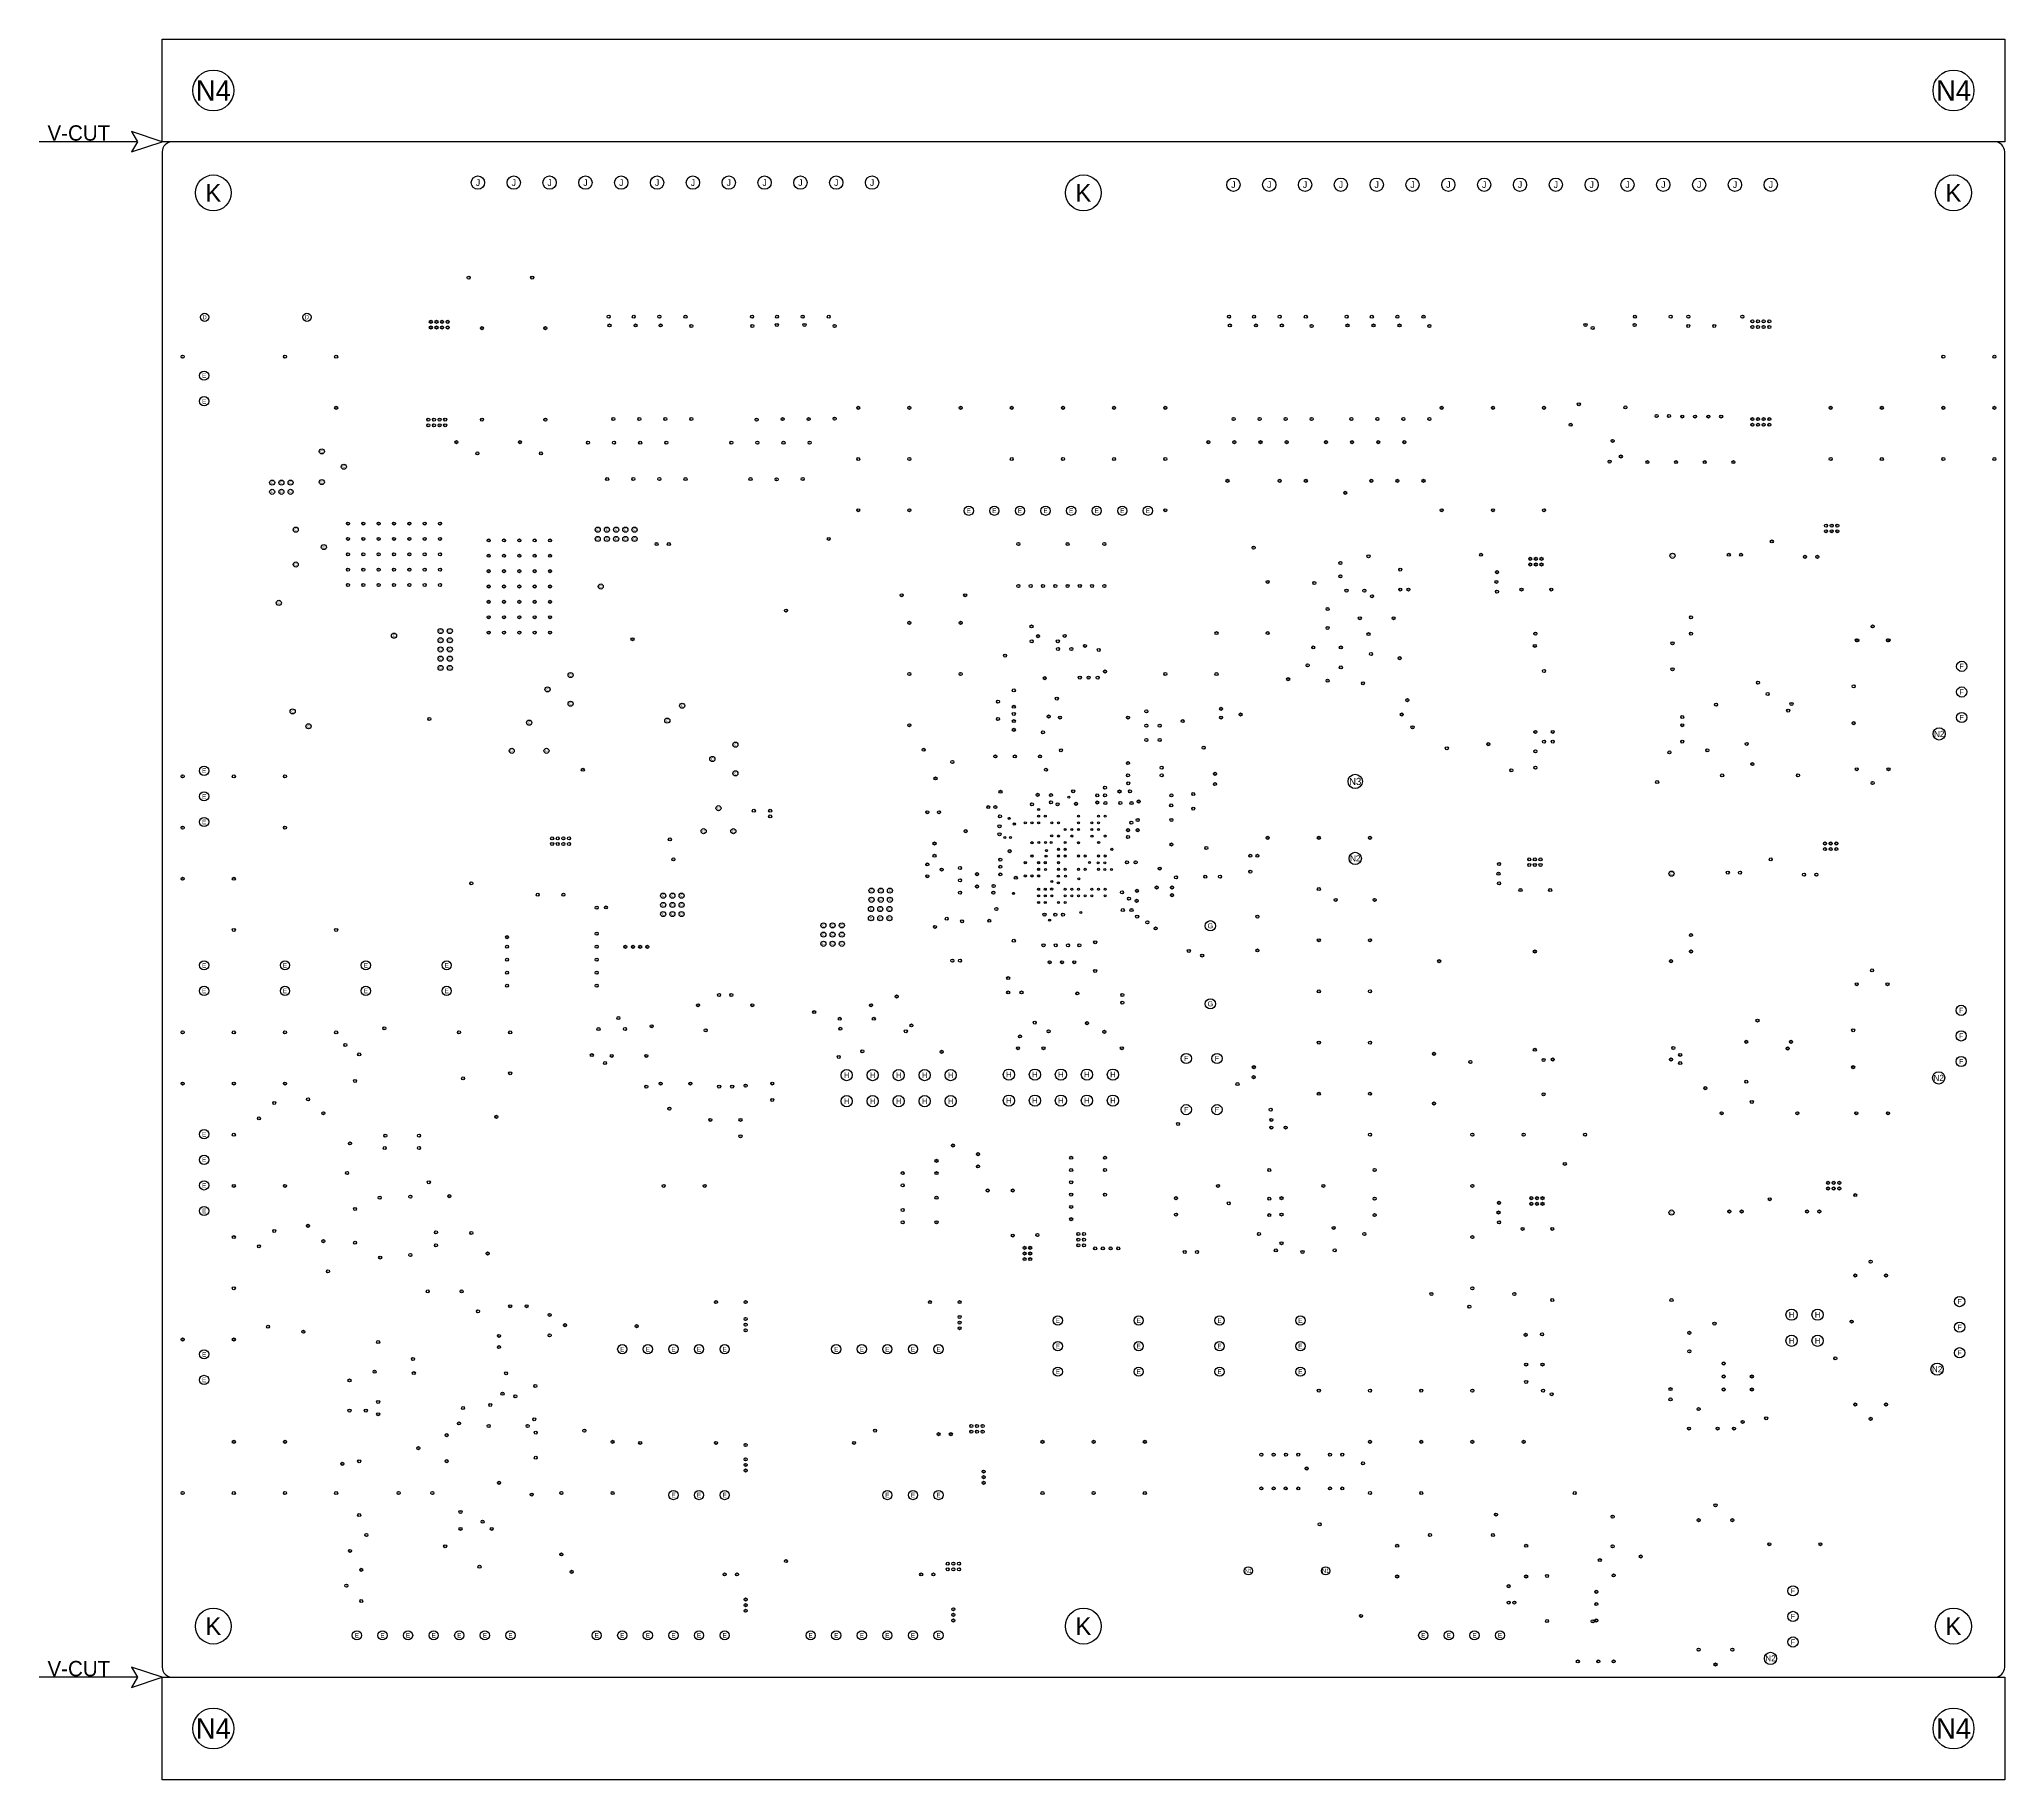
# Model space of a CAD drawing. Extents: x -12 to 315, y -10 to 160.
# Drawn here: x -12 to 180, y -10 to 160 of the extents above; entities that cross this region are included whole.
import ezdxf
from ezdxf.enums import TextEntityAlignment as Align

# ---------------------------------------------------------------- set-up
doc = ezdxf.new("R2010")
doc.units = 0
doc.layers.get('0').update_dxf_attribs({"linetype": 'CONTINUOUS'})
doc.layers.add('BG_OUTLINE', color=7, linetype='CONTINUOUS')
doc.layers.add('MA_NCLEGEND-1-6', color=231, linetype='CONTINUOUS')

# ---------------------------------------------------------------- blocks, each defined once
blk = doc.blocks.new('FIGURE_CIRCLE')
blk.add_circle((0, 0), 0.5)

msp = doc.modelspace()

# ---------------------------------------------------------------- linework, layer by layer
at = {"layer": 'BG_OUTLINE'}
for points in [[(0, 150), (0, 160), (180, 160), (180, 150), (0, 150)], [(-2.4, 150), (-12, 150)], [(0, 150), (-3, 151), (-2.4, 150), (-3, 149), (0, 150)], [(-2.4, 0), (-12, 0)], [(0, 0), (-3, 1), (-2.4, 0), (-3, -1), (0, 0)], [(180, 0), (180, -10), (0, -10), (0, 0), (180, 0)]]:
    msp.add_lwpolyline(points, dxfattribs=at)
msp.add_lwpolyline([(180, 15), (180, 149, 0.414214), (179, 150), (1, 150, 0.414214), (0, 149), (0, 1, 0.414214), (1, 0), (179, 0, 0.414214), (180, 1), (180, 149)], format="xyb", dxfattribs=at)

# ---------------------------------------------------------------- block references
at = {"layer": 'MA_NCLEGEND-1-6'}
for p, xscale, yscale in [((5, 155), 4, 4), ((175, 155), 4, 4), ((5, 145), 3.5, 3.5), ((30.85, 146), 1.3, 1.3), ((34.35, 146), 1.3, 1.3), ((37.85, 146), 1.3, 1.3), ((41.35, 146), 1.3, 1.3), ((44.85, 146), 1.3, 1.3), ((48.35, 146), 1.3, 1.3), ((51.85, 146), 1.3, 1.3), ((55.35, 146), 1.3, 1.3), ((58.85, 146), 1.3, 1.3), ((62.35, 146), 1.3, 1.3), ((65.85, 146), 1.3, 1.3), ((69.35, 146), 1.3, 1.3), ((90, 145), 3.5, 3.5), ((104.65, 145.8), 1.3, 1.3), ((108.15, 145.8), 1.3, 1.3), ((111.65, 145.8), 1.3, 1.3), ((115.15, 145.8), 1.3, 1.3), ((118.65, 145.8), 1.3, 1.3), ((122.15, 145.8), 1.3, 1.3), ((125.65, 145.8), 1.3, 1.3), ((129.15, 145.8), 1.3, 1.3), ((132.65, 145.8), 1.3, 1.3), ((136.15, 145.8), 1.3, 1.3), ((139.65, 145.8), 1.3, 1.3), ((143.15, 145.8), 1.3, 1.3), ((146.65, 145.8), 1.3, 1.3), ((150.15, 145.8), 1.3, 1.3), ((153.65, 145.8), 1.3, 1.3), ((157.15, 145.8), 1.3, 1.3), ((175, 145), 3.5, 3.5), ((29.95, 136.725), 0.3, 0.3), ((36.15, 136.725), 0.3, 0.3), ((4.15, 132.85), 0.8, 0.8), ((14.15, 132.85), 0.8, 0.8), ((26.25, 132.4), 0.3, 0.3), ((26.8, 132.4), 0.3, 0.3), ((27.35, 132.4), 0.3, 0.3), ((27.9, 132.4), 0.3, 0.3), ((43.625, 132.9), 0.3, 0.3), ((46.075, 132.9), 0.3, 0.3), ((48.575, 132.9), 0.3, 0.3), ((51.125, 132.9), 0.3, 0.3), ((57.625, 132.9), 0.3, 0.3), ((60.075, 132.9), 0.3, 0.3), ((62.575, 132.9), 0.3, 0.3), ((65.125, 132.9), 0.3, 0.3), ((104.225, 132.9), 0.3, 0.3), ((106.675, 132.9), 0.3, 0.3), ((109.175, 132.9), 0.3, 0.3), ((111.725, 132.9), 0.3, 0.3), ((115.725, 132.9), 0.3, 0.3), ((118.175, 132.9), 0.3, 0.3), ((120.675, 132.9), 0.3, 0.3), ((123.225, 132.9), 0.3, 0.3), ((143.875, 132.9), 0.3, 0.3), ((147.375, 132.9), 0.3, 0.3), ((149.1, 132.9), 0.3, 0.3), ((154.375, 132.9), 0.3, 0.3), ((155.35, 132.45), 0.3, 0.3), ((155.9, 132.45), 0.3, 0.3), ((156.45, 132.45), 0.3, 0.3), ((157, 132.45), 0.3, 0.3), ((26.25, 131.85), 0.3, 0.3), ((26.8, 131.85), 0.3, 0.3), ((27.35, 131.85), 0.3, 0.3), ((27.9, 131.85), 0.3, 0.3), ((31.235, 131.785), 0.3, 0.3), ((37.435, 131.785), 0.3, 0.3), ((43.7, 132.05), 0.3, 0.3), ((46.25, 132.05), 0.3, 0.3), ((48.7, 132.05), 0.3, 0.3), ((51.695, 132), 0.3, 0.3), ((57.65, 132), 0.3, 0.3), ((60.05, 132.1), 0.3, 0.3), ((62.75, 132.1), 0.3, 0.3), ((65.695, 132), 0.3, 0.3), ((104.3, 132.05), 0.3, 0.3), ((106.85, 132.05), 0.3, 0.3), ((109.38, 132.05), 0.3, 0.3), ((112.295, 132), 0.3, 0.3), ((115.8, 132.05), 0.3, 0.3), ((118.34, 132.05), 0.3, 0.3), ((120.88, 132.05), 0.3, 0.3), ((123.795, 132), 0.3, 0.3), ((139.05, 132.1), 0.3, 0.3), ((139.75, 131.8), 0.3, 0.3), ((143.85, 132.1), 0.3, 0.3), ((149.085, 132), 0.3, 0.3), ((151.625, 132), 0.3, 0.3), ((155.35, 131.9), 0.3, 0.3), ((155.9, 131.9), 0.3, 0.3), ((156.45, 131.9), 0.3, 0.3), ((157, 131.9), 0.3, 0.3), ((2, 129), 0.3, 0.3), ((12, 129), 0.3, 0.3), ((17, 129), 0.3, 0.3), ((174, 129), 0.3, 0.3), ((179, 129), 0.3, 0.3), ((4.1, 127.15), 0.9, 0.9), ((4.1, 124.65), 0.9, 0.9), ((17, 124), 0.3, 0.3), ((26, 122.85), 0.3, 0.3), ((26.55, 122.85), 0.3, 0.3), ((27.1, 122.85), 0.3, 0.3), ((27.65, 122.85), 0.3, 0.3), ((31.235, 122.855), 0.3, 0.3), ((37.435, 122.855), 0.3, 0.3), ((44.075, 122.905), 0.3, 0.3), ((46.615, 122.905), 0.3, 0.3), ((49.155, 122.905), 0.3, 0.3), ((51.695, 122.905), 0.3, 0.3), ((58.075, 122.85), 0.3, 0.3), ((60.615, 122.9), 0.3, 0.3), ((63.155, 122.9), 0.3, 0.3), ((65.695, 122.95), 0.3, 0.3), ((68, 124), 0.3, 0.3), ((73, 124), 0.3, 0.3), ((78, 124), 0.3, 0.3), ((83, 124), 0.3, 0.3), ((88, 124), 0.3, 0.3), ((93, 124), 0.3, 0.3), ((98, 124), 0.3, 0.3), ((104.675, 122.905), 0.3, 0.3), ((107.215, 122.905), 0.3, 0.3), ((109.755, 122.905), 0.3, 0.3), ((112.295, 122.905), 0.3, 0.3), ((116.175, 122.905), 0.3, 0.3), ((118.715, 122.905), 0.3, 0.3), ((121.255, 122.905), 0.3, 0.3), ((123.795, 122.905), 0.3, 0.3), ((125, 124), 0.3, 0.3), ((130, 124), 0.3, 0.3), ((135, 124), 0.3, 0.3), ((138.4, 124.35), 0.3, 0.3), ((142.95, 124.05), 0.3, 0.3), ((146, 123.2), 0.3, 0.3), ((147.2, 123.2), 0.3, 0.3), ((148.5, 123.15), 0.3, 0.3), ((149.75, 123.15), 0.3, 0.3), ((151.05, 123.15), 0.3, 0.3), ((152.3, 123.15), 0.3, 0.3), ((155.35, 122.9), 0.3, 0.3), ((155.9, 122.9), 0.3, 0.3), ((156.45, 122.9), 0.3, 0.3), ((157, 122.9), 0.3, 0.3), ((163, 124), 0.3, 0.3), ((168, 124), 0.3, 0.3), ((174, 124), 0.3, 0.3), ((179, 124), 0.3, 0.3), ((26, 122.3), 0.3, 0.3), ((26.55, 122.3), 0.3, 0.3), ((27.1, 122.3), 0.3, 0.3), ((27.65, 122.3), 0.3, 0.3), ((137.6, 122.35), 0.3, 0.3), ((155.35, 122.35), 0.3, 0.3), ((155.9, 122.35), 0.3, 0.3), ((156.45, 122.35), 0.3, 0.3), ((157, 122.35), 0.3, 0.3), ((15.6, 119.75), 0.5, 0.5), ((28.75, 120.65), 0.3, 0.3), ((30.8, 119.55), 0.3, 0.3), ((34.95, 120.65), 0.3, 0.3), ((37, 119.55), 0.3, 0.3), ((41.6, 120.6), 0.3, 0.3), ((44.15, 120.6), 0.3, 0.3), ((46.7, 120.6), 0.3, 0.3), ((49.25, 120.6), 0.3, 0.3), ((55.6, 120.6), 0.3, 0.3), ((58.15, 120.6), 0.3, 0.3), ((60.7, 120.6), 0.3, 0.3), ((63.25, 120.6), 0.3, 0.3), ((68, 119), 0.3, 0.3), ((73, 119), 0.3, 0.3), ((83, 119), 0.3, 0.3), ((88, 119), 0.3, 0.3), ((93, 119), 0.3, 0.3), ((98, 119), 0.3, 0.3), ((102.2, 120.65), 0.3, 0.3), ((104.75, 120.65), 0.3, 0.3), ((107.3, 120.65), 0.3, 0.3), ((109.85, 120.65), 0.3, 0.3), ((113.7, 120.65), 0.3, 0.3), ((116.25, 120.65), 0.3, 0.3), ((118.8, 120.65), 0.3, 0.3), ((121.35, 120.65), 0.3, 0.3), ((141.7, 120.775), 0.3, 0.3), ((142.5, 119.25), 0.3, 0.3), ((163, 119), 0.3, 0.3), ((168, 119), 0.3, 0.3), ((174, 119), 0.3, 0.3), ((179, 119), 0.3, 0.3), ((17.75, 118.25), 0.5, 0.5), ((43.475, 117.05), 0.3, 0.3), ((46.025, 117.05), 0.3, 0.3), ((48.575, 117.05), 0.3, 0.3), ((51.125, 117.05), 0.3, 0.3), ((57.475, 117.05), 0.3, 0.3), ((60.025, 117.025), 0.3, 0.3), ((62.575, 117.05), 0.3, 0.3), ((141.4, 118.75), 0.3, 0.3), ((145.1, 118.7), 0.3, 0.3), ((147.9, 118.7), 0.3, 0.3), ((150.7, 118.7), 0.3, 0.3), ((153.5, 118.7), 0.3, 0.3), ((10.75, 116.7), 0.5, 0.5), ((10.75, 115.8), 0.5, 0.5), ((11.65, 116.7), 0.5, 0.5), ((11.65, 115.8), 0.5, 0.5), ((12.55, 116.7), 0.5, 0.5), ((12.55, 115.8), 0.5, 0.5), ((15.6, 116.75), 0.5, 0.5), ((104.075, 116.875), 0.3, 0.3), ((109.175, 116.875), 0.3, 0.3), ((111.725, 116.875), 0.3, 0.3), ((115.575, 115.7), 0.3, 0.3), ((118.125, 116.875), 0.3, 0.3), ((120.675, 116.875), 0.3, 0.3), ((123.225, 116.875), 0.3, 0.3), ((68, 114), 0.3, 0.3), ((73, 114), 0.3, 0.3), ((78.8, 113.95), 0.9, 0.9), ((81.3, 113.95), 0.9, 0.9), ((83.8, 113.95), 0.9, 0.9), ((86.3, 113.95), 0.9, 0.9), ((88.8, 113.95), 0.9, 0.9), ((91.3, 113.95), 0.9, 0.9), ((93.8, 113.95), 0.9, 0.9), ((96.3, 113.95), 0.9, 0.9), ((98, 114), 0.3, 0.3), ((125, 114), 0.3, 0.3), ((130, 114), 0.3, 0.3), ((135, 114), 0.3, 0.3), ((13.05, 112.1), 0.5, 0.5), ((18.15, 112.7), 0.3, 0.3), ((19.65, 112.7), 0.3, 0.3), ((21.15, 112.7), 0.3, 0.3), ((22.65, 112.7), 0.3, 0.3), ((24.15, 112.7), 0.3, 0.3), ((25.65, 112.7), 0.3, 0.3), ((27.15, 112.7), 0.3, 0.3), ((42.55, 112.1), 0.5, 0.5), ((42.55, 111.2), 0.5, 0.5), ((43.45, 112.1), 0.5, 0.5), ((43.45, 111.2), 0.5, 0.5), ((44.35, 112.1), 0.5, 0.5), ((44.35, 111.2), 0.5, 0.5), ((45.25, 112.1), 0.5, 0.5), ((45.25, 111.2), 0.5, 0.5), ((46.15, 112.1), 0.5, 0.5), ((46.15, 111.2), 0.5, 0.5), ((162.55, 112.5), 0.3, 0.3), ((162.55, 111.95), 0.3, 0.3), ((163.1, 112.5), 0.3, 0.3), ((163.1, 111.95), 0.3, 0.3), ((163.65, 112.5), 0.3, 0.3), ((163.65, 111.95), 0.3, 0.3), ((15.8, 110.4), 0.5, 0.5), ((18.15, 111.2), 0.3, 0.3), ((18.15, 109.7), 0.3, 0.3), ((19.65, 111.2), 0.3, 0.3), ((19.65, 109.7), 0.3, 0.3), ((21.15, 111.2), 0.3, 0.3), ((21.15, 109.7), 0.3, 0.3), ((22.65, 111.2), 0.3, 0.3), ((22.65, 109.7), 0.3, 0.3), ((24.15, 111.2), 0.3, 0.3), ((24.15, 109.7), 0.3, 0.3), ((25.65, 111.2), 0.3, 0.3), ((25.65, 109.7), 0.3, 0.3), ((27.15, 111.2), 0.3, 0.3), ((27.15, 109.7), 0.3, 0.3), ((31.9, 111.05), 0.3, 0.3), ((31.9, 109.55), 0.3, 0.3), ((33.4, 111.05), 0.3, 0.3), ((33.4, 109.55), 0.3, 0.3), ((34.9, 111.05), 0.3, 0.3), ((34.9, 109.55), 0.3, 0.3), ((36.4, 111.05), 0.3, 0.3), ((36.4, 109.55), 0.3, 0.3), ((37.9, 111.05), 0.3, 0.3), ((37.9, 109.55), 0.3, 0.3), ((48.3, 110.7), 0.3, 0.3), ((49.5, 110.7), 0.3, 0.3), ((65.125, 111.2), 0.3, 0.3), ((83.65, 110.7), 0.3, 0.3), ((88.45, 110.7), 0.3, 0.3), ((92.05, 110.7), 0.3, 0.3), ((106.625, 110.35), 0.3, 0.3), ((117.85, 109.5), 0.3, 0.3), ((128.85, 109.65), 0.3, 0.3), ((147.55, 109.55), 0.5, 0.5), ((153.05, 109.65), 0.3, 0.3), ((154.25, 109.65), 0.3, 0.3), ((157.25, 110.95), 0.3, 0.3), ((160.5, 109.45), 0.3, 0.3), ((161.7, 109.45), 0.3, 0.3), ((13.05, 108.7), 0.5, 0.5), ((18.15, 108.2), 0.3, 0.3), ((19.65, 108.2), 0.3, 0.3), ((21.15, 108.2), 0.3, 0.3), ((22.65, 108.2), 0.3, 0.3), ((24.15, 108.2), 0.3, 0.3), ((25.65, 108.2), 0.3, 0.3), ((27.15, 108.2), 0.3, 0.3), ((31.9, 108.05), 0.3, 0.3), ((33.4, 108.05), 0.3, 0.3), ((34.9, 108.05), 0.3, 0.3), ((36.4, 108.05), 0.3, 0.3), ((37.9, 108.05), 0.3, 0.3), ((115.1, 108.85), 0.3, 0.3), ((115.1, 107.55), 0.3, 0.3), ((120.95, 108.2), 0.3, 0.3), ((130.4, 107.95), 0.3, 0.3), ((133.65, 109.25), 0.3, 0.3), ((133.65, 108.7), 0.3, 0.3), ((134.2, 109.25), 0.3, 0.3), ((134.2, 108.7), 0.3, 0.3), ((134.75, 109.25), 0.3, 0.3), ((134.75, 108.7), 0.3, 0.3), ((18.15, 106.7), 0.3, 0.3), ((19.65, 106.7), 0.3, 0.3), ((21.15, 106.7), 0.3, 0.3), ((22.65, 106.7), 0.3, 0.3), ((24.15, 106.7), 0.3, 0.3), ((25.65, 106.7), 0.3, 0.3), ((27.15, 106.7), 0.3, 0.3), ((31.9, 106.55), 0.3, 0.3), ((33.4, 106.55), 0.3, 0.3), ((34.9, 106.55), 0.3, 0.3), ((36.4, 106.55), 0.3, 0.3), ((37.9, 106.55), 0.3, 0.3), ((42.85, 106.55), 0.5, 0.5), ((72.25, 105.7), 0.3, 0.3), ((78.45, 105.7), 0.3, 0.3), ((83.65, 106.6), 0.3, 0.3), ((84.85, 106.6), 0.3, 0.3), ((86.05, 106.6), 0.3, 0.3), ((87.25, 106.6), 0.3, 0.3), ((88.45, 106.6), 0.3, 0.3), ((89.65, 106.6), 0.3, 0.3), ((90.85, 106.6), 0.3, 0.3), ((92.05, 106.6), 0.3, 0.3), ((108, 107), 0.3, 0.3), ((112.55, 106.9), 0.3, 0.3), ((115.7, 106.15), 0.3, 0.3), ((117.45, 106.15), 0.3, 0.3), ((118.2, 105.6), 0.3, 0.3), ((120.95, 106.25), 0.3, 0.3), ((121.75, 106.25), 0.3, 0.3), ((130.35, 107), 0.3, 0.3), ((130.4, 106.05), 0.3, 0.3), ((132.8, 106.25), 0.3, 0.3), ((135.7, 106.25), 0.3, 0.3), ((11.4, 104.95), 0.5, 0.5), ((31.9, 105.05), 0.3, 0.3), ((31.9, 103.55), 0.3, 0.3), ((33.4, 105.05), 0.3, 0.3), ((33.4, 103.55), 0.3, 0.3), ((34.9, 105.05), 0.3, 0.3), ((34.9, 103.55), 0.3, 0.3), ((36.4, 105.05), 0.3, 0.3), ((36.4, 103.55), 0.3, 0.3), ((37.9, 105.05), 0.3, 0.3), ((37.9, 103.55), 0.3, 0.3), ((60.95, 104.2), 0.3, 0.3), ((113.85, 104.35), 0.3, 0.3), ((149.35, 103.54), 0.3, 0.3), ((22.65, 101.75), 0.5, 0.5), ((27.2, 102.2), 0.5, 0.5), ((28.1, 102.2), 0.5, 0.5), ((31.9, 102.05), 0.3, 0.3), ((33.4, 102.05), 0.3, 0.3), ((34.9, 102.05), 0.3, 0.3), ((36.4, 102.05), 0.3, 0.3), ((37.9, 102.05), 0.3, 0.3), ((73, 103), 0.3, 0.3), ((78, 103), 0.3, 0.3), ((84.925, 102.65), 0.3, 0.3), ((85.575, 101.7), 0.3, 0.3), ((88.175, 101.725), 0.3, 0.3), ((103, 102), 0.3, 0.3), ((108, 102), 0.3, 0.3), ((113.85, 102.5), 0.3, 0.3), ((117, 103.45), 0.3, 0.3), ((117.85, 101.9), 0.3, 0.3), ((120.3, 103.45), 0.3, 0.3), ((134.15, 101.95), 0.3, 0.3), ((149.35, 101.95), 0.3, 0.3), ((167.1, 102.65), 0.3, 0.3), ((27.2, 101.3), 0.5, 0.5), ((27.2, 100.4), 0.5, 0.5), ((28.1, 101.3), 0.5, 0.5), ((28.1, 100.4), 0.5, 0.5), ((45.95, 101.4), 0.3, 0.3), ((82.35, 99.8), 0.3, 0.3), ((84.95, 101.2), 0.3, 0.3), ((87.5, 101.2), 0.3, 0.3), ((87.525, 100.45), 0.3, 0.3), ((88.825, 100.45), 0.3, 0.3), ((90.15, 100.75), 0.3, 0.3), ((91.5, 100.35), 0.3, 0.3), ((112.45, 100.6), 0.3, 0.3), ((115.15, 100.6), 0.3, 0.3), ((118.1, 99.95), 0.3, 0.3), ((134.1, 100.75), 0.3, 0.3), ((147.55, 101), 0.3, 0.3), ((165.55, 101.3), 0.3, 0.3), ((165.6, 101.3), 0.3, 0.3), ((168.6, 101.3), 0.3, 0.3), ((168.65, 101.3), 0.3, 0.3), ((27.2, 99.5), 0.5, 0.5), ((27.2, 98.6), 0.5, 0.5), ((28.1, 99.5), 0.5, 0.5), ((28.1, 98.6), 0.5, 0.5), ((39.9, 97.9), 0.5, 0.5), ((73, 98), 0.3, 0.3), ((78, 98), 0.3, 0.3), ((92.1, 98.25), 0.3, 0.3), ((98, 98), 0.3, 0.3), ((103, 98), 0.3, 0.3), ((111.9, 98.85), 0.3, 0.3), ((115.15, 98.65), 0.3, 0.3), ((120.9, 99.55), 0.3, 0.3), ((135, 98.3), 0.3, 0.3), ((147.55, 98.46), 0.3, 0.3), ((37.65, 96.5), 0.5, 0.5), ((83.2, 96.4), 0.3, 0.3), ((86.225, 97.6), 0.3, 0.3), ((89.65, 97.65), 0.3, 0.3), ((90.5, 97.65), 0.3, 0.3), ((91.4, 97.65), 0.3, 0.3), ((110, 97.5), 0.3, 0.3), ((113.85, 97.35), 0.3, 0.3), ((117.3, 97.1), 0.3, 0.3), ((155.9, 97.15), 0.3, 0.3), ((156.85, 96.05), 0.3, 0.3), ((165.25, 96.8), 0.3, 0.3), ((12.75, 94.35), 0.5, 0.5), ((39.9, 95.1), 0.5, 0.5), ((50.8, 94.9), 0.5, 0.5), ((81.65, 95.3), 0.3, 0.3), ((83.2, 94.8), 0.3, 0.3), ((83.2, 94.1), 0.3, 0.3), ((87.4, 95.6), 0.3, 0.3), ((96.15, 94.35), 0.3, 0.3), ((103.45, 94.6), 0.3, 0.3), ((105.35, 94.05), 0.3, 0.3), ((121.1, 94.05), 0.3, 0.3), ((121.65, 95.45), 0.3, 0.3), ((151.8, 95), 0.3, 0.3), ((158.85, 94.425), 0.3, 0.3), ((159.175, 95.075), 0.3, 0.3), ((14.3, 92.9), 0.5, 0.5), ((26.1, 93.6), 0.3, 0.3), ((35.85, 93.25), 0.5, 0.5), ((49.35, 93.45), 0.5, 0.5), ((73, 93), 0.3, 0.3), ((81.65, 93.6), 0.3, 0.3), ((83.2, 93.4), 0.3, 0.3), ((83.2, 92.55), 0.3, 0.3), ((86.05, 92.3), 0.3, 0.3), ((86.6, 93.85), 0.3, 0.3), ((87.7, 93.75), 0.3, 0.3), ((94.35, 93.75), 0.3, 0.3), ((96.15, 92.95), 0.3, 0.3), ((97.45, 92.95), 0.3, 0.3), ((99.7, 93.4), 0.3, 0.3), ((103.45, 93.75), 0.3, 0.3), ((122.15, 92.8), 0.3, 0.3), ((134.15, 92.35), 0.3, 0.3), ((135.85, 92.35), 0.3, 0.3), ((148.5, 93.8), 0.3, 0.3), ((148.5, 93), 0.3, 0.3), ((165.25, 93.2), 0.3, 0.3), ((173.6, 92.15), 1.2, 1.2), ((34.15, 90.5), 0.5, 0.5), ((37.55, 90.5), 0.5, 0.5), ((56, 91.1), 0.5, 0.5), ((74.4, 90.6), 0.3, 0.3), ((87.8, 90.55), 0.3, 0.3), ((96.15, 91.55), 0.3, 0.3), ((97.45, 91.55), 0.3, 0.3), ((101.75, 90.8), 0.3, 0.3), ((125.5, 90.75), 0.3, 0.3), ((129.55, 91.15), 0.3, 0.3), ((134.15, 90.45), 0.3, 0.3), ((135, 91.4), 0.3, 0.3), ((135.85, 91.4), 0.3, 0.3), ((147.25, 90.35), 0.3, 0.3), ((148.5, 91.4), 0.3, 0.3), ((150.95, 90.55), 0.3, 0.3), ((154.8, 91.175), 0.3, 0.3), ((4.1, 88.55), 0.9, 0.9), ((41.1, 88.65), 0.3, 0.3), ((53.75, 89.7), 0.5, 0.5), ((56, 88.3), 0.5, 0.5), ((77.2, 89.4), 0.3, 0.3), ((81.4, 89.95), 0.3, 0.3), ((83.3, 89.95), 0.3, 0.3), ((85.75, 89.95), 0.3, 0.3), ((86.35, 88.65), 0.3, 0.3), ((94.35, 89.3), 0.3, 0.3), ((97.65, 88.85), 0.3, 0.3), ((102.85, 88.25), 0.3, 0.3), ((131.8, 88.6), 0.3, 0.3), ((134.15, 88.85), 0.3, 0.3), ((155.35, 89.2), 0.3, 0.3), ((165.55, 88.7), 0.3, 0.3), ((168.65, 88.7), 0.3, 0.3), ((2, 88), 0.3, 0.3), ((4.1, 86.05), 0.9, 0.9), ((7, 88), 0.3, 0.3), ((12, 88), 0.3, 0.3), ((75.55, 87.8), 0.3, 0.3), ((81.9, 86.5), 0.3, 0.3), ((89, 86.55), 0.3, 0.3), ((92.1, 86.9), 0.3, 0.3), ((93.525, 86.525), 0.3, 0.3), ((94.35, 88.1), 0.3, 0.3), ((94.375, 87.325), 0.3, 0.3), ((94.55, 86.55), 0.3, 0.3), ((97.65, 88.1), 0.3, 0.3), ((100.725, 86.275), 0.3, 0.3), ((102.85, 87.25), 0.3, 0.3), ((116.55, 87.51), 1.4, 1.4), ((146.05, 87.45), 0.3, 0.3), ((152.4, 88.1), 0.3, 0.3), ((159.8, 88.1), 0.3, 0.3), ((167.1, 87.35), 0.3, 0.3), ((54.35, 84.9), 0.5, 0.5), ((57.8, 84.65), 0.3, 0.3), ((59.4, 84.65), 0.3, 0.3), ((74.75, 84.5), 0.3, 0.3), ((75.9, 84.5), 0.3, 0.3), ((80.7, 85), 0.3, 0.3), ((81.4, 85), 0.3, 0.3), ((84.975, 85.275), 0.3, 0.3), ((85.525, 86.2), 0.3, 0.3), ((85.625, 84.775), 0.2, 0.2), ((86.825, 86.175), 0.3, 0.3), ((86.825, 85.475), 0.3, 0.3), ((87.475, 85.275), 0.3, 0.3), ((88.575, 85.975), 0.2, 0.2), ((89.275, 85.325), 0.3, 0.3), ((91.35, 86.15), 0.3, 0.3), ((91.35, 85.45), 0.3, 0.3), ((92.1, 86.15), 0.3, 0.3), ((92.15, 85.4), 0.3, 0.3), ((93.6, 85.4), 0.3, 0.3), ((94.7, 85.4), 0.3, 0.3), ((95.4, 85.55), 0.3, 0.3), ((98.575, 85.175), 0.3, 0.3), ((98.6, 86.15), 0.3, 0.3), ((100.725, 84.85), 0.3, 0.3), ((2, 83), 0.3, 0.3), ((4.1, 83.55), 0.9, 0.9), ((12, 83), 0.3, 0.3), ((52.9, 82.65), 0.5, 0.5), ((55.8, 82.65), 0.5, 0.5), ((59.4, 84.1), 0.3, 0.3), ((78.5, 82.65), 0.3, 0.3), ((81.8, 83.125), 0.3, 0.3), ((81.85, 84.1), 0.3, 0.3), ((82.75, 83.9), 0.2, 0.2), ((83.25, 83.35), 0.2, 0.2), ((84.325, 83.475), 0.2, 0.2), ((84.975, 83.475), 0.2, 0.2), ((85.625, 84.125), 0.2, 0.2), ((85.625, 83.475), 0.2, 0.2), ((86.275, 84.125), 0.2, 0.2), ((86.925, 83.475), 0.2, 0.2), ((87.575, 83.475), 0.2, 0.2), ((88.225, 82.825), 0.2, 0.2), ((88.875, 82.825), 0.2, 0.2), ((89.525, 84.125), 0.2, 0.2), ((89.525, 83.475), 0.2, 0.2), ((89.525, 82.825), 0.2, 0.2), ((90.825, 83.475), 0.2, 0.2), ((90.825, 82.825), 0.2, 0.2), ((91.475, 84.125), 0.2, 0.2), ((91.475, 83.475), 0.2, 0.2), ((91.475, 82.825), 0.2, 0.2), ((92.125, 84.125), 0.2, 0.2), ((94.35, 82.75), 0.3, 0.3), ((94.675, 83.475), 0.3, 0.3), ((95.3, 83.75), 0.3, 0.3), ((95.3, 82.75), 0.3, 0.3), ((98.6, 83.75), 0.3, 0.3), ((38.1, 81.95), 0.3, 0.3), ((38.1, 81.4), 0.3, 0.3), ((38.65, 81.95), 0.3, 0.3), ((38.65, 81.4), 0.3, 0.3), ((39.2, 81.95), 0.3, 0.3), ((39.2, 81.4), 0.3, 0.3), ((39.75, 81.95), 0.3, 0.3), ((39.75, 81.4), 0.3, 0.3), ((49.6, 81.85), 0.3, 0.3), ((75.45, 81.45), 0.3, 0.3), ((81.8, 82.35), 0.3, 0.3), ((82.325, 82.025), 0.2, 0.2), ((82.8, 80.7), 0.3, 0.3), ((82.875, 82.025), 0.2, 0.2), ((84.975, 81.525), 0.2, 0.2), ((85.65, 81.55), 0.2, 0.2), ((86.3, 81.55), 0.2, 0.2), ((86.4, 80.75), 0.2, 0.2), ((86.85, 81.55), 0.2, 0.2), ((86.9, 82.2), 0.2, 0.2), ((87.575, 82.175), 0.2, 0.2), ((87.575, 80.875), 0.2, 0.2), ((88.225, 81.55), 0.2, 0.2), ((88.225, 80.875), 0.2, 0.2), ((88.875, 82.175), 0.2, 0.2), ((89.525, 81.525), 0.2, 0.2), ((90.8375, 82.1625), 0.2, 0.2), ((91.4875, 81.5375), 0.2, 0.2), ((92.125, 82.175), 0.2, 0.2), ((92.775, 80.875), 0.2, 0.2), ((94.35, 82.075), 0.3, 0.3), ((98.6, 81.35), 0.3, 0.3), ((102, 81), 0.3, 0.3), ((108, 82), 0.3, 0.3), ((113, 82), 0.3, 0.3), ((118, 82), 0.3, 0.3), ((162.45, 81.45), 0.3, 0.3), ((162.45, 80.9), 0.3, 0.3), ((163, 81.45), 0.3, 0.3), ((163, 80.9), 0.3, 0.3), ((163.55, 81.45), 0.3, 0.3), ((163.55, 80.9), 0.3, 0.3), ((49.95, 79.9), 0.3, 0.3), ((74.75, 79.4), 0.3, 0.3), ((75.45, 80.25), 0.3, 0.3), ((76.15, 78.9), 0.3, 0.3), ((77.95, 79.05), 0.3, 0.3), ((81.875, 79.875), 0.3, 0.3), ((81.875, 79.175), 0.3, 0.3), ((84.325, 79.575), 0.2, 0.2), ((84.975, 80.225), 0.2, 0.2), ((85.625, 79.575), 0.2, 0.2), ((85.625, 78.925), 0.2, 0.2), ((86.275, 79.575), 0.2, 0.2), ((86.3, 78.9), 0.2, 0.2), ((86.35, 80.2), 0.2, 0.2), ((87.575, 80.225), 0.2, 0.2), ((87.575, 79.575), 0.2, 0.2), ((87.575, 78.925), 0.2, 0.2), ((88.225, 80.225), 0.2, 0.2), ((88.225, 78.925), 0.2, 0.2), ((89.525, 80.225), 0.2, 0.2), ((89.525, 78.925), 0.2, 0.2), ((90.175, 80.225), 0.2, 0.2), ((90.175, 78.925), 0.2, 0.2), ((90.6, 79.6), 0.2, 0.2), ((91.45, 79.55), 0.2, 0.2), ((91.475, 80.225), 0.2, 0.2), ((91.475, 78.925), 0.2, 0.2), ((92.1, 79.55), 0.2, 0.2), ((92.1, 78.9), 0.2, 0.2), ((92.125, 80.225), 0.2, 0.2), ((92.75, 78.9), 0.2, 0.2), ((94.25, 79.6), 0.3, 0.3), ((95.1, 79.6), 0.3, 0.3), ((97.45, 79), 0.3, 0.3), ((106.3, 80.25), 0.3, 0.3), ((106.3, 78.7), 0.3, 0.3), ((107, 80.25), 0.3, 0.3), ((116.55, 79.99), 1.2, 1.2), ((130.6, 79.45), 0.3, 0.3), ((133.55, 79.9), 0.3, 0.3), ((133.55, 79.35), 0.3, 0.3), ((134.1, 79.9), 0.3, 0.3), ((134.1, 79.35), 0.3, 0.3), ((134.65, 79.9), 0.3, 0.3), ((134.65, 79.35), 0.3, 0.3), ((147.45, 78.5), 0.5, 0.5), ((152.95, 78.6), 0.3, 0.3), ((154.15, 78.6), 0.3, 0.3), ((157.15, 79.9), 0.3, 0.3), ((2, 78), 0.3, 0.3), ((7, 78), 0.3, 0.3), ((30.2, 77.55), 0.3, 0.3), ((69.3, 76.85), 0.5, 0.5), ((70.2, 76.85), 0.5, 0.5), ((71.1, 76.85), 0.5, 0.5), ((74.75, 78.25), 0.3, 0.3), ((77.95, 77.85), 0.3, 0.3), ((79.6, 78.45), 0.3, 0.3), ((79.6, 77.25), 0.3, 0.3), ((81.225, 77.3), 0.3, 0.3), ((81.875, 78.425), 0.3, 0.3), ((83.4, 78.1), 0.3, 0.3), ((84.325, 78.275), 0.2, 0.2), ((84.975, 78.275), 0.2, 0.2), ((85.625, 78.275), 0.2, 0.2), ((85.625, 76.975), 0.2, 0.2), ((86.275, 76.975), 0.2, 0.2), ((86.9, 77), 0.2, 0.2), ((86.925, 77.725), 0.2, 0.2), ((87.55, 78.25), 0.2, 0.2), ((87.55, 77.6), 0.2, 0.2), ((88.225, 76.975), 0.2, 0.2), ((88.25, 78.25), 0.2, 0.2), ((88.875, 76.975), 0.2, 0.2), ((89.525, 76.975), 0.2, 0.2), ((89.55, 78), 0.2, 0.2), ((90.825, 76.975), 0.2, 0.2), ((91.475, 76.975), 0.2, 0.2), ((92.125, 76.975), 0.2, 0.2), ((93.775, 76.675), 0.3, 0.3), ((95.225, 76.825), 0.3, 0.3), ((97.15, 77.15), 0.3, 0.3), ((98.65, 77.15), 0.3, 0.3), ((99.05, 78.15), 0.3, 0.3), ((101.9, 78.2), 0.3, 0.3), ((103.35, 78.2), 0.3, 0.3), ((113, 77), 0.3, 0.3), ((130.55, 78.5), 0.3, 0.3), ((130.6, 77.55), 0.3, 0.3), ((132.7, 76.9), 0.3, 0.3), ((135.6, 76.9), 0.3, 0.3), ((160.4, 78.4), 0.3, 0.3), ((161.6, 78.4), 0.3, 0.3), ((36.695, 76.445), 0.3, 0.3), ((39.205, 76.445), 0.3, 0.3), ((42.45, 75.175), 0.3, 0.3), ((43.35, 75.2), 0.3, 0.3), ((48.95, 76.35), 0.5, 0.5), ((48.95, 75.45), 0.5, 0.5), ((49.85, 76.35), 0.5, 0.5), ((49.85, 75.45), 0.5, 0.5), ((50.75, 76.35), 0.5, 0.5), ((50.75, 75.45), 0.5, 0.5), ((69.25, 75.05), 0.5, 0.5), ((69.3, 75.95), 0.5, 0.5), ((70.15, 75.05), 0.5, 0.5), ((70.2, 75.95), 0.5, 0.5), ((71.05, 75.05), 0.5, 0.5), ((71.1, 75.95), 0.5, 0.5), ((77.95, 76.65), 0.3, 0.3), ((81.2, 76.65), 0.3, 0.3), ((81.5, 75.05), 0.3, 0.3), ((83.175, 76.575), 0.2, 0.2), ((85.625, 76.325), 0.2, 0.2), ((85.625, 75.675), 0.2, 0.2), ((86.275, 76.325), 0.2, 0.2), ((86.275, 75.675), 0.2, 0.2), ((86.925, 76.325), 0.2, 0.2), ((87.575, 75.675), 0.2, 0.2), ((88.225, 76.325), 0.2, 0.2), ((88.225, 75.675), 0.2, 0.2), ((88.875, 76.325), 0.2, 0.2), ((89.525, 76.325), 0.2, 0.2), ((90.175, 76.325), 0.2, 0.2), ((90.825, 76.325), 0.2, 0.2), ((92.125, 76.325), 0.2, 0.2), ((93.85, 74.95), 0.3, 0.3), ((94.45, 76.05), 0.3, 0.3), ((94.7, 74.95), 0.3, 0.3), ((95.2, 75.85), 0.3, 0.3), ((98.65, 76.4), 0.3, 0.3), ((114.65, 75.94), 0.3, 0.3), ((118.45, 75.94), 0.3, 0.3), ((7, 73), 0.3, 0.3), ((17, 73), 0.3, 0.3), ((48.95, 74.55), 0.5, 0.5), ((49.85, 74.55), 0.5, 0.5), ((50.75, 74.55), 0.5, 0.5), ((64.6, 73.45), 0.5, 0.5), ((65.5, 73.45), 0.5, 0.5), ((66.4, 73.45), 0.5, 0.5), ((69.25, 74.15), 0.5, 0.5), ((70.15, 74.15), 0.5, 0.5), ((71.05, 74.15), 0.5, 0.5), ((75.5, 73.3), 0.3, 0.3), ((76.65, 74.1), 0.3, 0.3), ((78.15, 73.85), 0.3, 0.3), ((80.8, 73.9), 0.3, 0.3), ((86.2, 74.5), 0.3, 0.3), ((86.7, 73.95), 0.2, 0.2), ((87.25, 74.5), 0.3, 0.3), ((88, 74.5), 0.3, 0.3), ((89.75, 74.7), 0.2, 0.2), ((95.25, 74.3), 0.3, 0.3), ((96.25, 73.75), 0.3, 0.3), ((97.05, 73.15), 0.3, 0.3), ((107, 74.3), 0.3, 0.3), ((33.7, 72.3), 0.3, 0.3), ((33.7, 71.365), 0.3, 0.3), ((42.45, 72.635), 0.3, 0.3), ((42.45, 71.365), 0.3, 0.3), ((45.25, 71.35), 0.3, 0.3), ((46, 71.35), 0.3, 0.3), ((46.7, 71.35), 0.3, 0.3), ((47.4, 71.35), 0.3, 0.3), ((64.6, 72.55), 0.5, 0.5), ((64.6, 71.65), 0.5, 0.5), ((65.5, 72.55), 0.5, 0.5), ((65.5, 71.65), 0.5, 0.5), ((66.4, 72.55), 0.5, 0.5), ((66.4, 71.65), 0.5, 0.5), ((83.2, 71.95), 0.3, 0.3), ((86.1, 71.5), 0.3, 0.3), ((87.3, 71.5), 0.3, 0.3), ((88.5, 71.5), 0.3, 0.3), ((89.6, 71.5), 0.3, 0.3), ((91.15, 71.8), 0.3, 0.3), ((100.3, 70.95), 0.3, 0.3), ((107, 71), 0.3, 0.3), ((113, 72), 0.3, 0.3), ((118, 72), 0.3, 0.3), ((134.1, 70.9), 0.3, 0.3), ((149.35, 72.5), 0.3, 0.3), ((149.35, 70.9), 0.3, 0.3), ((4.1, 69.55), 0.9, 0.9), ((12, 69.55), 0.9, 0.9), ((19.9, 69.55), 0.9, 0.9), ((27.8, 69.55), 0.9, 0.9), ((33.7, 70.095), 0.3, 0.3), ((42.45, 70.095), 0.3, 0.3), ((77.2, 70), 0.3, 0.3), ((77.95, 70), 0.3, 0.3), ((86.7, 69.85), 0.3, 0.3), ((87.9, 69.85), 0.3, 0.3), ((89.1, 69.85), 0.3, 0.3), ((91.15, 69), 0.3, 0.3), ((101.6, 70.5), 0.3, 0.3), ((124.75, 69.95), 0.3, 0.3), ((147.4, 69.95), 0.3, 0.3), ((167.05, 69.05), 0.3, 0.3), ((4.1, 67.05), 0.9, 0.9), ((12, 67.05), 0.9, 0.9), ((19.9, 67.05), 0.9, 0.9), ((27.8, 67.05), 0.9, 0.9), ((33.7, 68.825), 0.3, 0.3), ((33.7, 67.555), 0.3, 0.3), ((42.45, 68.825), 0.3, 0.3), ((42.45, 67.555), 0.3, 0.3), ((82.65, 68.3), 0.3, 0.3), ((165.55, 67.7), 0.3, 0.3), ((168.55, 67.7), 0.3, 0.3), ((52.35, 65.65), 0.3, 0.3), ((54.4, 66.65), 0.3, 0.3), ((55.6, 66.65), 0.3, 0.3), ((57.65, 65.65), 0.3, 0.3), ((69.25, 65.65), 0.3, 0.3), ((71.75, 66.5), 0.3, 0.3), ((82.65, 66.9), 0.3, 0.3), ((83.95, 66.9), 0.3, 0.3), ((89.4, 66.8), 0.3, 0.3), ((93.8, 66.65), 0.3, 0.3), ((93.8, 65.9), 0.3, 0.3), ((113, 67), 0.3, 0.3), ((118, 67), 0.3, 0.3), ((21.7, 63.4), 0.3, 0.3), ((42.625, 63.325), 0.3, 0.3), ((44.575, 64.4), 0.3, 0.3), ((45.225, 63.325), 0.3, 0.3), ((47.825, 63.6), 0.3, 0.3), ((63.7, 64.975), 0.3, 0.3), ((66.2, 64.325), 0.3, 0.3), ((66.25, 63.35), 0.3, 0.3), ((69.525, 64.325), 0.3, 0.3), ((73.2, 63.675), 0.3, 0.3), ((85.25, 63.95), 0.3, 0.3), ((90.35, 63.9), 0.3, 0.3), ((155.85, 64.15), 0.3, 0.3), ((2, 63), 0.3, 0.3), ((7, 63), 0.3, 0.3), ((12, 63), 0.3, 0.3), ((17, 63), 0.3, 0.3), ((17.89, 61.76), 0.3, 0.3), ((29, 63), 0.3, 0.3), ((34, 63), 0.3, 0.3), ((53.1, 63.2), 0.3, 0.3), ((72.65, 63.1), 0.3, 0.3), ((83.6, 61.45), 0.3, 0.3), ((83.8, 62.6), 0.3, 0.3), ((86.1, 61.45), 0.3, 0.3), ((86.6, 63.1), 0.3, 0.3), ((92.05, 63.05), 0.3, 0.3), ((93.75, 61.45), 0.3, 0.3), ((113, 62), 0.3, 0.3), ((118, 62), 0.3, 0.3), ((134.1, 61.3), 0.3, 0.3), ((147.625, 61.475), 0.3, 0.3), ((154.75, 62.075), 0.3, 0.3), ((158.8, 61.425), 0.3, 0.3), ((159.125, 62.075), 0.3, 0.3), ((165.2, 63.2), 0.3, 0.3), ((19.25, 60.85), 0.3, 0.3), ((41.975, 60.775), 0.3, 0.3), ((43.275, 60), 0.3, 0.3), ((43.925, 60.7), 0.3, 0.3), ((47.3, 60.7), 0.3, 0.3), ((66.1, 60.6), 0.3, 0.3), ((68.4, 61.15), 0.3, 0.3), ((76.15, 61.1), 0.3, 0.3), ((106.65, 59.6), 0.3, 0.3), ((124.25, 60.9), 0.3, 0.3), ((127.8, 60.1), 0.3, 0.3), ((134.95, 60.3), 0.3, 0.3), ((135.85, 60.35), 0.3, 0.3), ((147.4, 60.35), 0.3, 0.3), ((148.3, 60.8), 0.3, 0.3), ((148.3, 60), 0.3, 0.3), ((165.2, 59.6), 0.3, 0.3), ((2, 58), 0.3, 0.3), ((7, 58), 0.3, 0.3), ((12, 58), 0.3, 0.3), ((18.85, 58.25), 0.3, 0.3), ((29.4, 58.505), 0.3, 0.3), ((34, 59), 0.3, 0.3), ((47.3, 57.7), 0.3, 0.3), ((48.7, 58), 0.3, 0.3), ((51.6, 58), 0.3, 0.3), ((54.415, 57.7), 0.3, 0.3), ((55.685, 57.7), 0.3, 0.3), ((57, 57.8), 0.3, 0.3), ((59.6, 58), 0.3, 0.3), ((66.87, 58.82), 1.1, 1.1), ((69.41, 58.82), 1.1, 1.1), ((71.95, 58.82), 1.1, 1.1), ((74.49, 58.82), 1.1, 1.1), ((77.03, 58.82), 1.1, 1.1), ((82.72, 58.87), 1.1, 1.1), ((85.26, 58.87), 1.1, 1.1), ((87.8, 58.87), 1.1, 1.1), ((90.34, 58.87), 1.1, 1.1), ((92.88, 58.87), 1.1, 1.1), ((105.05, 57.95), 0.3, 0.3), ((106.625, 58.625), 0.3, 0.3), ((150.75, 57.55), 0.3, 0.3), ((154.75, 58.175), 0.3, 0.3), ((173.55, 58.55), 1.2, 1.2), ((10.95, 56.1), 0.3, 0.3), ((14.25, 56.45), 0.3, 0.3), ((49.55, 55.55), 0.3, 0.3), ((59.6, 56.4), 0.3, 0.3), ((66.87, 56.28), 1.1, 1.1), ((69.41, 56.28), 1.1, 1.1), ((71.95, 56.28), 1.1, 1.1), ((74.49, 56.28), 1.1, 1.1), ((77.03, 56.28), 1.1, 1.1), ((82.72, 56.33), 1.1, 1.1), ((85.26, 56.33), 1.1, 1.1), ((87.8, 56.33), 1.1, 1.1), ((90.34, 56.33), 1.1, 1.1), ((92.88, 56.33), 1.1, 1.1), ((113, 57), 0.3, 0.3), ((118, 57), 0.3, 0.3), ((124.25, 56.05), 0.3, 0.3), ((134.95, 56.95), 0.3, 0.3), ((155.3, 56.2), 0.3, 0.3), ((9.45, 54.6), 0.3, 0.3), ((15.75, 55.1), 0.3, 0.3), ((32.65, 54.75), 0.3, 0.3), ((53.55, 54.45), 0.3, 0.3), ((56.5, 54.45), 0.3, 0.3), ((99.25, 54.05), 0.3, 0.3), ((108.3, 55.45), 0.3, 0.3), ((108.35, 54.45), 0.3, 0.3), ((108.35, 53.7), 0.3, 0.3), ((109.75, 53.7), 0.3, 0.3), ((152.35, 55.1), 0.3, 0.3), ((159.75, 55.1), 0.3, 0.3), ((165.5, 55.1), 0.3, 0.3), ((168.6, 55.1), 0.3, 0.3), ((4.1, 53.05), 0.9, 0.9), ((7, 53), 0.3, 0.3), ((18.35, 52.15), 0.3, 0.3), ((21.75, 51.7), 0.3, 0.3), ((21.8, 52.9), 0.3, 0.3), ((25.1, 52.9), 0.3, 0.3), ((25.1, 51.7), 0.3, 0.3), ((56.5, 52.85), 0.3, 0.3), ((77.25, 51.95), 0.3, 0.3), ((118, 53), 0.3, 0.3), ((128, 53), 0.3, 0.3), ((133, 53), 0.3, 0.3), ((139, 53), 0.3, 0.3), ((4.1, 50.55), 0.9, 0.9), ((75.65, 50.45), 0.3, 0.3), ((79.7, 51.1), 0.3, 0.3), ((79.7, 49.9), 0.3, 0.3), ((88.8, 50.75), 0.3, 0.3), ((92.1, 50.75), 0.3, 0.3), ((137.03, 50.15), 0.3, 0.3), ((4.1, 48.05), 0.9, 0.9), ((7, 48), 0.3, 0.3), ((12, 48), 0.3, 0.3), ((18.06, 49.26), 0.3, 0.3), ((26.05, 48.35), 0.3, 0.3), ((49, 48), 0.3, 0.3), ((53, 48), 0.3, 0.3), ((72.35, 49.25), 0.3, 0.3), ((72.35, 48.05), 0.3, 0.3), ((75.65, 49.25), 0.3, 0.3), ((88.8, 49.55), 0.3, 0.3), ((88.8, 48.35), 0.3, 0.3), ((92.1, 49.55), 0.3, 0.3), ((103.15, 48), 0.3, 0.3), ((108.15, 49.55), 0.3, 0.3), ((113.45, 48), 0.3, 0.3), ((118.45, 49.55), 0.3, 0.3), ((128, 48), 0.3, 0.3), ((162.75, 48.3), 0.3, 0.3), ((163.3, 48.3), 0.3, 0.3), ((163.85, 48.3), 0.3, 0.3), ((21.25, 46.85), 0.3, 0.3), ((24.25, 46.95), 0.3, 0.3), ((28.05, 47), 0.3, 0.3), ((75.65, 46.85), 0.3, 0.3), ((80.65, 47.55), 0.3, 0.3), ((83.1, 47.55), 0.3, 0.3), ((88.8, 47.15), 0.3, 0.3), ((88.8, 45.95), 0.3, 0.3), ((92.1, 47.15), 0.3, 0.3), ((99.05, 46.8), 0.3, 0.3), ((104.2, 46.3), 0.3, 0.3), ((108.15, 46.75), 0.3, 0.3), ((109.35, 46.8), 0.3, 0.3), ((118.45, 46.75), 0.3, 0.3), ((130.6, 46.35), 0.3, 0.3), ((133.75, 46.8), 0.3, 0.3), ((133.75, 46.25), 0.3, 0.3), ((134.3, 46.8), 0.3, 0.3), ((134.3, 46.25), 0.3, 0.3), ((134.85, 46.8), 0.3, 0.3), ((134.85, 46.25), 0.3, 0.3), ((157.05, 46.7), 0.3, 0.3), ((162.75, 47.75), 0.3, 0.3), ((163.3, 47.75), 0.3, 0.3), ((163.85, 47.75), 0.3, 0.3), ((165.4, 47.1), 0.3, 0.3), ((4.1, 45.55), 0.9, 0.9), ((14.25, 44.1), 0.3, 0.3), ((18.85, 45.75), 0.3, 0.3), ((72.35, 45.65), 0.3, 0.3), ((72.35, 44.45), 0.3, 0.3), ((75.65, 44.45), 0.3, 0.3), ((88.8, 44.75), 0.3, 0.3), ((99.05, 45.2), 0.3, 0.3), ((108.15, 45.15), 0.3, 0.3), ((109.35, 45.2), 0.3, 0.3), ((118.45, 45.15), 0.3, 0.3), ((130.55, 45.4), 0.3, 0.3), ((130.6, 44.45), 0.3, 0.3), ((147.45, 45.4), 0.5, 0.5), ((153.1, 45.5), 0.3, 0.3), ((154.3, 45.5), 0.3, 0.3), ((160.7, 45.5), 0.3, 0.3), ((161.9, 45.5), 0.3, 0.3), ((7, 43), 0.3, 0.3), ((9.45, 42.1), 0.3, 0.3), ((10.95, 43.6), 0.3, 0.3), ((15.75, 42.6), 0.3, 0.3), ((18.85, 42.45), 0.3, 0.3), ((26.75, 43.465), 0.3, 0.3), ((26.75, 42.195), 0.3, 0.3), ((30.2, 43.4), 0.3, 0.3), ((83.1, 43.15), 0.3, 0.3), ((85.5, 43.2), 0.3, 0.3), ((89.5, 43.3), 0.3, 0.3), ((89.5, 42.75), 0.3, 0.3), ((89.5, 42.2), 0.3, 0.3), ((90.05, 43.3), 0.3, 0.3), ((90.05, 42.75), 0.3, 0.3), ((90.05, 42.2), 0.3, 0.3), ((107.15, 43.3), 0.3, 0.3), ((109.35, 42.4), 0.3, 0.3), ((114.45, 43.9), 0.3, 0.3), ((117.45, 43.3), 0.3, 0.3), ((128, 43), 0.3, 0.3), ((132.9, 43.8), 0.3, 0.3), ((135.8, 43.8), 0.3, 0.3), ((21.3, 41), 0.3, 0.3), ((24.25, 41.25), 0.3, 0.3), ((31.8, 41.4), 0.3, 0.3), ((84.25, 41.95), 0.3, 0.3), ((84.25, 41.4), 0.3, 0.3), ((84.25, 40.85), 0.3, 0.3), ((84.8, 41.95), 0.3, 0.3), ((84.8, 41.4), 0.3, 0.3), ((84.8, 40.85), 0.3, 0.3), ((91.15, 41.9), 0.3, 0.3), ((91.9, 41.9), 0.3, 0.3), ((92.65, 41.9), 0.3, 0.3), ((93.4, 41.9), 0.3, 0.3), ((99.9, 41.55), 0.3, 0.3), ((101.1, 41.55), 0.3, 0.3), ((108.8, 41.7), 0.3, 0.3), ((111.4, 41.55), 0.3, 0.3), ((114.55, 41.7), 0.3, 0.3), ((166.9, 40.6), 0.3, 0.3), ((16.2, 39.65), 0.3, 0.3), ((165.4, 39.25), 0.3, 0.3), ((168.4, 39.25), 0.3, 0.3), ((7, 38), 0.3, 0.3), ((25.95, 37.7), 0.3, 0.3), ((29.25, 37.7), 0.3, 0.3), ((54.1, 36.65), 0.3, 0.3), ((57, 36.65), 0.3, 0.3), ((75, 36.65), 0.3, 0.3), ((77.9, 36.65), 0.3, 0.3), ((124, 37.45), 0.3, 0.3), ((128, 38), 0.3, 0.3), ((132.1, 37.45), 0.3, 0.3), ((135.8, 36.85), 0.3, 0.3), ((147.45, 36.85), 0.3, 0.3), ((30.85, 35.75), 0.3, 0.3), ((34, 36.25), 0.3, 0.3), ((35.6, 36.25), 0.3, 0.3), ((37.85, 35.4), 0.3, 0.3), ((57, 35), 0.3, 0.3), ((57, 34.45), 0.3, 0.3), ((77.9, 35.2), 0.3, 0.3), ((77.9, 34.65), 0.3, 0.3), ((87.5, 34.85), 0.9, 0.9), ((95.4, 34.85), 0.9, 0.9), ((103.3, 34.85), 0.9, 0.9), ((111.2, 34.85), 0.9, 0.9), ((127.7, 36.2), 0.3, 0.3), ((151.65, 34.55), 0.3, 0.3), ((159.18, 35.42), 1.1, 1.1), ((161.72, 35.42), 1.1, 1.1), ((165.05, 34.75), 0.3, 0.3), ((2, 33), 0.3, 0.3), ((7, 33), 0.3, 0.3), ((10.35, 34.25), 0.3, 0.3), ((13.8, 33.75), 0.3, 0.3), ((21.1, 32.75), 0.3, 0.3), ((32.9, 33.35), 0.3, 0.3), ((37.85, 33.4), 0.3, 0.3), ((39.35, 34.4), 0.3, 0.3), ((46.35, 34.3), 0.3, 0.3), ((57, 33.9), 0.3, 0.3), ((77.9, 34.1), 0.3, 0.3), ((87.5, 32.35), 0.9, 0.9), ((95.4, 32.35), 0.9, 0.9), ((103.3, 32.35), 0.9, 0.9), ((111.2, 32.35), 0.9, 0.9), ((133.2, 33.45), 0.3, 0.3), ((134.8, 33.5), 0.3, 0.3), ((149.2, 33.65), 0.3, 0.3), ((159.18, 32.88), 1.1, 1.1), ((161.72, 32.88), 1.1, 1.1), ((4.1, 31.55), 0.9, 0.9), ((24.5, 31.1), 0.3, 0.3), ((32.9, 32.255), 0.3, 0.3), ((44.95, 32.05), 0.9, 0.9), ((47.45, 32.05), 0.9, 0.9), ((49.95, 32.05), 0.9, 0.9), ((52.45, 32.05), 0.9, 0.9), ((54.95, 32.05), 0.9, 0.9), ((65.85, 32.05), 0.9, 0.9), ((68.35, 32.05), 0.9, 0.9), ((70.85, 32.05), 0.9, 0.9), ((73.35, 32.05), 0.9, 0.9), ((75.85, 32.05), 0.9, 0.9), ((149.2, 31.85), 0.3, 0.3), ((152.55, 30.655), 0.3, 0.3), ((163.45, 31.15), 0.3, 0.3), ((4.1, 29.05), 0.9, 0.9), ((18.3, 29), 0.3, 0.3), ((20.75, 29.85), 0.3, 0.3), ((24.585, 29.715), 0.3, 0.3), ((33.6, 29.7), 0.3, 0.3), ((87.5, 29.85), 0.9, 0.9), ((95.4, 29.85), 0.9, 0.9), ((103.3, 29.85), 0.9, 0.9), ((111.2, 29.85), 0.9, 0.9), ((133.25, 30.55), 0.3, 0.3), ((133.25, 28.85), 0.3, 0.3), ((134.85, 30.55), 0.3, 0.3), ((152.55, 29.385), 0.3, 0.3), ((155.3, 29.385), 0.3, 0.3), ((173.4, 30.1), 1.2, 1.2), ((21.1, 26.9), 0.3, 0.3), ((33.25, 27.7), 0.3, 0.3), ((34.5, 27.45), 0.3, 0.3), ((36.45, 28.45), 0.3, 0.3), ((113, 28), 0.3, 0.3), ((118, 28), 0.3, 0.3), ((123, 28), 0.3, 0.3), ((128, 28), 0.3, 0.3), ((134.9, 28), 0.3, 0.3), ((135.75, 27.65), 0.3, 0.3), ((147.35, 28.15), 0.3, 0.3), ((147.35, 27.15), 0.3, 0.3), ((152.55, 28.115), 0.3, 0.3), ((155.3, 28.115), 0.3, 0.3), ((18.3, 26.05), 0.3, 0.3), ((19.9, 26.05), 0.3, 0.3), ((21.1, 25.7), 0.3, 0.3), ((29.4, 26.3), 0.3, 0.3), ((32.05, 26.6), 0.3, 0.3), ((36.35, 25.2), 0.3, 0.3), ((150.1, 26.2), 0.3, 0.3), ((154.4, 24.95), 0.3, 0.3), ((156.7, 25.3), 0.3, 0.3), ((165.4, 26.65), 0.3, 0.3), ((166.9, 25.25), 0.3, 0.3), ((168.4, 26.65), 0.3, 0.3), ((7, 23), 0.3, 0.3), ((12, 23), 0.3, 0.3), ((27.8, 23.655), 0.3, 0.3), ((29, 24.8), 0.3, 0.3), ((31.9, 24.55), 0.3, 0.3), ((35.7, 24.55), 0.3, 0.3), ((36.5, 23.9), 0.3, 0.3), ((41.25, 24.1), 0.3, 0.3), ((44, 23), 0.3, 0.3), ((46.7, 22.9), 0.3, 0.3), ((54.1, 22.9), 0.3, 0.3), ((67.6, 22.9), 0.3, 0.3), ((69.65, 24.1), 0.3, 0.3), ((75.85, 23.75), 0.3, 0.3), ((77.05, 23.75), 0.3, 0.3), ((79.05, 24.55), 0.3, 0.3), ((79.05, 24), 0.3, 0.3), ((79.6, 24.55), 0.3, 0.3), ((79.6, 24), 0.3, 0.3), ((80.15, 24.55), 0.3, 0.3), ((80.15, 24), 0.3, 0.3), ((86, 23), 0.3, 0.3), ((91, 23), 0.3, 0.3), ((96, 23), 0.3, 0.3), ((118, 23), 0.3, 0.3), ((123, 23), 0.3, 0.3), ((128, 23), 0.3, 0.3), ((133, 23), 0.3, 0.3), ((149.15, 24.3), 0.3, 0.3), ((151.95, 24.3), 0.3, 0.3), ((153.55, 24.3), 0.3, 0.3), ((19.25, 21.1), 0.3, 0.3), ((25.035, 22.385), 0.3, 0.3), ((27.8, 21.115), 0.3, 0.3), ((36.5, 21.45), 0.3, 0.3), ((57, 22.7), 0.3, 0.3), ((57, 21.3), 0.3, 0.3), ((107.385, 21.75), 0.3, 0.3), ((108.585, 21.75), 0.3, 0.3), ((109.785, 21.75), 0.3, 0.3), ((110.985, 21.75), 0.3, 0.3), ((114.085, 21.75), 0.3, 0.3), ((115.285, 21.75), 0.3, 0.3), ((17.6, 20.85), 0.3, 0.3), ((57, 20.75), 0.3, 0.3), ((57, 20.2), 0.3, 0.3), ((80.25, 20.1), 0.3, 0.3), ((80.25, 19.55), 0.3, 0.3), ((111.81, 20.4), 0.3, 0.3), ((117.31, 20.9), 0.3, 0.3), ((2, 18), 0.3, 0.3), ((7, 18), 0.3, 0.3), ((12, 18), 0.3, 0.3), ((17, 18), 0.3, 0.3), ((23.1, 18), 0.3, 0.3), ((26.4, 18), 0.3, 0.3), ((32.9, 19), 0.3, 0.3), ((36.1, 17.85), 0.3, 0.3), ((39, 18), 0.3, 0.3), ((44, 18), 0.3, 0.3), ((49.95, 17.8), 0.9, 0.9), ((52.45, 17.8), 0.9, 0.9), ((54.95, 17.8), 0.9, 0.9), ((70.85, 17.8), 0.9, 0.9), ((73.35, 17.8), 0.9, 0.9), ((75.85, 17.8), 0.9, 0.9), ((80.25, 19), 0.3, 0.3), ((86, 18), 0.3, 0.3), ((91, 18), 0.3, 0.3), ((96, 18), 0.3, 0.3), ((107.385, 18.45), 0.3, 0.3), ((108.585, 18.45), 0.3, 0.3), ((109.76, 18.45), 0.3, 0.3), ((110.985, 18.45), 0.3, 0.3), ((114.085, 18.45), 0.3, 0.3), ((115.285, 18.45), 0.3, 0.3), ((118, 18), 0.3, 0.3), ((123, 18), 0.3, 0.3), ((138, 18), 0.3, 0.3), ((19.25, 15.85), 0.3, 0.3), ((29.15, 16.15), 0.3, 0.3), ((130.3, 15.9), 0.3, 0.3), ((141.7, 15.7), 0.3, 0.3), ((150.1, 15.35), 0.3, 0.3), ((151.75, 16.8), 0.3, 0.3), ((153.4, 15.35), 0.3, 0.3), ((19.95, 13.9), 0.3, 0.3), ((29.15, 14.5), 0.3, 0.3), ((31.3, 15.2), 0.3, 0.3), ((32.2, 14.5), 0.3, 0.3), ((113.085, 14.95), 0.3, 0.3), ((123.85, 13.9), 0.3, 0.3), ((130, 13.9), 0.3, 0.3), ((18.35, 12.35), 0.3, 0.3), ((27.65, 12.8), 0.3, 0.3), ((39, 12), 0.3, 0.3), ((120.65, 12.85), 0.3, 0.3), ((133.25, 12.85), 0.3, 0.3), ((140.45, 11.45), 0.3, 0.3), ((141.7, 12.8), 0.3, 0.3), ((144.45, 11.8), 0.3, 0.3), ((157, 13), 0.3, 0.3), ((162, 13), 0.3, 0.3), ((19.45, 10.5), 0.3, 0.3), ((31, 10.8), 0.3, 0.3), ((40, 10.3), 0.3, 0.3), ((54.95, 10.05), 0.3, 0.3), ((56.15, 10.05), 0.3, 0.3), ((60.95, 11.35), 0.3, 0.3), ((74.15, 10.05), 0.3, 0.3), ((75.35, 10.05), 0.3, 0.3), ((76.75, 11.1), 0.3, 0.3), ((76.75, 10.55), 0.3, 0.3), ((77.3, 11.1), 0.3, 0.3), ((77.3, 10.55), 0.3, 0.3), ((77.85, 11.1), 0.3, 0.3), ((77.85, 10.55), 0.3, 0.3), ((106.11, 10.4), 0.8, 0.8), ((113.66, 10.4), 0.8, 0.8), ((120.65, 9.85), 0.3, 0.3), ((133.25, 9.85), 0.3, 0.3), ((135.3, 9.9), 0.3, 0.3), ((141.8, 9.95), 0.3, 0.3), ((18, 8.95), 0.3, 0.3), ((57, 7.6), 0.3, 0.3), ((131.55, 8.9), 0.3, 0.3), ((140.1, 8.35), 0.3, 0.3), ((5, 5), 3.5, 3.5), ((19.45, 7.45), 0.3, 0.3), ((57, 7.05), 0.3, 0.3), ((57, 6.5), 0.3, 0.3), ((77.3, 6.65), 0.3, 0.3), ((77.3, 6.1), 0.3, 0.3), ((90, 5), 3.5, 3.5), ((117.11, 6), 0.3, 0.3), ((131.55, 7.3), 0.3, 0.3), ((132.1, 7.3), 0.3, 0.3), ((140.1, 7.15), 0.3, 0.3), ((175, 5), 3.5, 3.5), ((19.025, 4.1), 0.9, 0.9), ((21.525, 4.1), 0.9, 0.9), ((24.025, 4.1), 0.9, 0.9), ((26.525, 4.1), 0.9, 0.9), ((29.025, 4.1), 0.9, 0.9), ((31.525, 4.1), 0.9, 0.9), ((34.025, 4.1), 0.9, 0.9), ((42.45, 4.1), 0.9, 0.9), ((44.95, 4.1), 0.9, 0.9), ((47.45, 4.1), 0.9, 0.9), ((49.95, 4.1), 0.9, 0.9), ((52.45, 4.1), 0.9, 0.9), ((54.95, 4.1), 0.9, 0.9), ((63.35, 4.1), 0.9, 0.9), ((65.85, 4.1), 0.9, 0.9), ((68.35, 4.1), 0.9, 0.9), ((70.85, 4.1), 0.9, 0.9), ((73.35, 4.1), 0.9, 0.9), ((75.85, 4.1), 0.9, 0.9), ((77.3, 5.55), 0.3, 0.3), ((123.2, 4.1), 0.9, 0.9), ((125.7, 4.1), 0.9, 0.9), ((128.2, 4.1), 0.9, 0.9), ((130.7, 4.1), 0.9, 0.9), ((135.3, 5.5), 0.3, 0.3), ((139.75, 5.475), 0.3, 0.3), ((140.1, 5.55), 0.3, 0.3), ((150.1, 2.7), 0.3, 0.3), ((153.4, 2.7), 0.3, 0.3), ((157.12, 1.85), 1.2, 1.2), ((138.3, 1.55), 0.3, 0.3), ((140.3, 1.55), 0.3, 0.3), ((141.8, 1.55), 0.3, 0.3), ((151.75, 1.25), 0.3, 0.3), ((5, -5), 4, 4), ((175, -5), 4, 4)]:
    msp.add_blockref('FIGURE_CIRCLE', p, dxfattribs=dict(at, xscale=xscale, yscale=yscale))
for p in [(175.8, 98.75), (175.8, 96.25), (175.8, 93.75), (102.4, 73.41), (102.4, 65.79), (175.75, 65.15), (175.75, 62.65), (100.05, 60.45), (103.05, 60.45), (175.75, 60.15), (100.05, 55.45), (103.05, 55.45), (175.6, 36.7), (175.6, 34.2), (175.6, 31.7), (159.32, 8.45), (159.32, 5.95), (159.32, 3.45)]:
    msp.add_blockref('FIGURE_CIRCLE', p, dxfattribs=at)

# ---------------------------------------------------------------- texts
at = {"layer": 'BG_OUTLINE'}
for p in [(-11.2, 150.1), (-11.2, 0.1)]:
    msp.add_text('V-CUT', height=1.5, dxfattribs=at).set_placement(p)
at = {"layer": 'MA_NCLEGEND-1-6'}
for s, height, p in [('N4', 2, (5, 155)), ('N4', 2, (175, 155)), ('J', 0.65, (30.85, 146)), ('J', 0.65, (34.35, 146)), ('J', 0.65, (37.85, 146)), ('J', 0.65, (41.35, 146)), ('J', 0.65, (44.85, 146)), ('J', 0.65, (48.35, 146)), ('J', 0.65, (51.85, 146)), ('J', 0.65, (55.35, 146)), ('J', 0.65, (58.85, 146)), ('J', 0.65, (62.35, 146)), ('J', 0.65, (65.85, 146)), ('J', 0.65, (69.35, 146)), ('J', 0.65, (104.65, 145.8)), ('J', 0.65, (108.15, 145.8)), ('J', 0.65, (111.65, 145.8)), ('J', 0.65, (115.15, 145.8)), ('J', 0.65, (118.65, 145.8)), ('J', 0.65, (122.15, 145.8)), ('J', 0.65, (125.65, 145.8)), ('J', 0.65, (129.15, 145.8)), ('J', 0.65, (132.65, 145.8)), ('J', 0.65, (136.15, 145.8)), ('J', 0.65, (139.65, 145.8)), ('J', 0.65, (143.15, 145.8)), ('J', 0.65, (146.65, 145.8)), ('J', 0.65, (150.15, 145.8)), ('J', 0.65, (153.65, 145.8)), ('J', 0.65, (157.15, 145.8)), ('K', 1.75, (5, 145)), ('K', 1.75, (90, 145)), ('K', 1.75, (175, 145)), ('B', 0.15, (29.95, 136.725)), ('B', 0.15, (36.15, 136.725)), ('D', 0.4, (4.15, 132.85)), ('D', 0.4, (14.15, 132.85)), ('B', 0.15, (43.625, 132.9)), ('B', 0.15, (46.075, 132.9)), ('B', 0.15, (48.575, 132.9)), ('B', 0.15, (51.125, 132.9)), ('B', 0.15, (57.625, 132.9)), ('B', 0.15, (60.075, 132.9)), ('B', 0.15, (62.575, 132.9)), ('B', 0.15, (65.125, 132.9)), ('B', 0.15, (104.225, 132.9)), ('B', 0.15, (106.675, 132.9)), ('B', 0.15, (109.175, 132.9)), ('B', 0.15, (111.725, 132.9)), ('B', 0.15, (115.725, 132.9)), ('B', 0.15, (118.175, 132.9)), ('B', 0.15, (120.675, 132.9)), ('B', 0.15, (123.225, 132.9)), ('B', 0.15, (143.875, 132.9)), ('B', 0.15, (147.375, 132.9)), ('B', 0.15, (149.1, 132.9)), ('B', 0.15, (154.375, 132.9)), ('B', 0.15, (155.35, 132.45)), ('B', 0.15, (155.9, 132.45)), ('B', 0.15, (156.45, 132.45)), ('B', 0.15, (157, 132.45)), ('B', 0.15, (26.25, 132.4)), ('B', 0.15, (26.25, 131.85)), ('B', 0.15, (26.8, 132.4)), ('B', 0.15, (26.8, 131.85)), ('B', 0.15, (27.35, 132.4)), ('B', 0.15, (27.35, 131.85)), ('B', 0.15, (27.9, 132.4)), ('B', 0.15, (27.9, 131.85)), ('B', 0.15, (31.235, 131.785)), ('B', 0.15, (37.435, 131.785)), ('B', 0.15, (43.7, 132.05)), ('B', 0.15, (46.25, 132.05)), ('B', 0.15, (48.7, 132.05)), ('B', 0.15, (51.695, 132)), ('B', 0.15, (57.65, 132)), ('B', 0.15, (60.05, 132.1)), ('B', 0.15, (62.75, 132.1)), ('B', 0.15, (65.695, 132)), ('B', 0.15, (104.3, 132.05)), ('B', 0.15, (106.85, 132.05)), ('B', 0.15, (109.38, 132.05)), ('B', 0.15, (112.295, 132)), ('B', 0.15, (115.8, 132.05)), ('B', 0.15, (118.34, 132.05)), ('B', 0.15, (120.88, 132.05)), ('B', 0.15, (123.795, 132)), ('B', 0.15, (139.05, 132.1)), ('B', 0.15, (139.75, 131.8)), ('B', 0.15, (143.85, 132.1)), ('B', 0.15, (149.085, 132)), ('B', 0.15, (151.625, 132)), ('B', 0.15, (155.35, 131.9)), ('B', 0.15, (155.9, 131.9)), ('B', 0.15, (156.45, 131.9)), ('B', 0.15, (157, 131.9)), ('B', 0.15, (2, 129)), ('B', 0.15, (12, 129)), ('B', 0.15, (17, 129)), ('B', 0.15, (174, 129)), ('B', 0.15, (179, 129)), ('E', 0.45, (4.1, 127.15)), ('E', 0.45, (4.1, 124.65)), ('B', 0.15, (17, 124)), ('B', 0.15, (26, 122.85)), ('B', 0.15, (26.55, 122.85)), ('B', 0.15, (27.1, 122.85)), ('B', 0.15, (27.65, 122.85)), ('B', 0.15, (31.235, 122.855)), ('B', 0.15, (37.435, 122.855)), ('B', 0.15, (44.075, 122.905)), ('B', 0.15, (46.615, 122.905)), ('B', 0.15, (49.155, 122.905)), ('B', 0.15, (51.695, 122.905)), ('B', 0.15, (58.075, 122.85)), ('B', 0.15, (60.615, 122.9)), ('B', 0.15, (63.155, 122.9)), ('B', 0.15, (65.695, 122.95)), ('B', 0.15, (68, 124)), ('B', 0.15, (73, 124)), ('B', 0.15, (78, 124)), ('B', 0.15, (83, 124)), ('B', 0.15, (88, 124)), ('B', 0.15, (93, 124)), ('B', 0.15, (98, 124)), ('B', 0.15, (104.675, 122.905)), ('B', 0.15, (107.215, 122.905)), ('B', 0.15, (109.755, 122.905)), ('B', 0.15, (112.295, 122.905)), ('B', 0.15, (116.175, 122.905)), ('B', 0.15, (118.715, 122.905)), ('B', 0.15, (121.255, 122.905)), ('B', 0.15, (123.795, 122.905)), ('B', 0.15, (125, 124)), ('B', 0.15, (130, 124)), ('B', 0.15, (135, 124)), ('B', 0.15, (138.4, 124.35)), ('B', 0.15, (142.95, 124.05)), ('B', 0.15, (146, 123.2)), ('B', 0.15, (147.2, 123.2)), ('B', 0.15, (148.5, 123.15)), ('B', 0.15, (149.75, 123.15)), ('B', 0.15, (151.05, 123.15)), ('B', 0.15, (152.3, 123.15)), ('B', 0.15, (155.35, 122.9)), ('B', 0.15, (155.9, 122.9)), ('B', 0.15, (156.45, 122.9)), ('B', 0.15, (157, 122.9)), ('B', 0.15, (163, 124)), ('B', 0.15, (168, 124)), ('B', 0.15, (174, 124)), ('B', 0.15, (179, 124)), ('B', 0.15, (26, 122.3)), ('B', 0.15, (26.55, 122.3)), ('B', 0.15, (27.1, 122.3)), ('B', 0.15, (27.65, 122.3)), ('B', 0.15, (137.6, 122.35)), ('B', 0.15, (155.35, 122.35)), ('B', 0.15, (155.9, 122.35)), ('B', 0.15, (156.45, 122.35)), ('B', 0.15, (157, 122.35)), ('C', 0.25, (15.6, 119.75)), ('B', 0.15, (28.75, 120.65)), ('B', 0.15, (30.8, 119.55)), ('B', 0.15, (34.95, 120.65)), ('B', 0.15, (37, 119.55)), ('B', 0.15, (41.6, 120.6)), ('B', 0.15, (44.15, 120.6)), ('B', 0.15, (46.7, 120.6)), ('B', 0.15, (49.25, 120.6)), ('B', 0.15, (55.6, 120.6)), ('B', 0.15, (58.15, 120.6)), ('B', 0.15, (60.7, 120.6)), ('B', 0.15, (63.25, 120.6)), ('B', 0.15, (68, 119)), ('B', 0.15, (73, 119)), ('B', 0.15, (83, 119)), ('B', 0.15, (88, 119)), ('B', 0.15, (93, 119)), ('B', 0.15, (98, 119)), ('B', 0.15, (102.2, 120.65)), ('B', 0.15, (104.75, 120.65)), ('B', 0.15, (107.3, 120.65)), ('B', 0.15, (109.85, 120.65)), ('B', 0.15, (113.7, 120.65)), ('B', 0.15, (116.25, 120.65)), ('B', 0.15, (118.8, 120.65)), ('B', 0.15, (121.35, 120.65)), ('B', 0.15, (141.7, 120.775)), ('B', 0.15, (142.5, 119.25)), ('B', 0.15, (163, 119)), ('B', 0.15, (168, 119)), ('B', 0.15, (174, 119)), ('B', 0.15, (179, 119)), ('C', 0.25, (17.75, 118.25)), ('B', 0.15, (43.475, 117.05)), ('B', 0.15, (46.025, 117.05)), ('B', 0.15, (48.575, 117.05)), ('B', 0.15, (51.125, 117.05)), ('B', 0.15, (57.475, 117.05)), ('B', 0.15, (62.575, 117.05)), ('B', 0.15, (141.4, 118.75)), ('B', 0.15, (145.1, 118.7)), ('B', 0.15, (147.9, 118.7)), ('B', 0.15, (150.7, 118.7)), ('B', 0.15, (153.5, 118.7)), ('C', 0.25, (10.75, 116.7)), ('C', 0.25, (10.75, 115.8)), ('C', 0.25, (11.65, 116.7)), ('C', 0.25, (11.65, 115.8)), ('C', 0.25, (12.55, 116.7)), ('C', 0.25, (12.55, 115.8)), ('C', 0.25, (15.6, 116.75)), ('B', 0.15, (60.025, 117.025)), ('B', 0.15, (104.075, 116.875)), ('B', 0.15, (109.175, 116.875)), ('B', 0.15, (111.725, 116.875)), ('B', 0.15, (115.575, 115.7)), ('B', 0.15, (118.125, 116.875)), ('B', 0.15, (120.675, 116.875)), ('B', 0.15, (123.225, 116.875)), ('B', 0.15, (68, 114)), ('B', 0.15, (73, 114)), ('E', 0.45, (78.8, 113.95)), ('E', 0.45, (81.3, 113.95)), ('E', 0.45, (83.8, 113.95)), ('E', 0.45, (86.3, 113.95)), ('E', 0.45, (88.8, 113.95)), ('E', 0.45, (91.3, 113.95)), ('E', 0.45, (93.8, 113.95)), ('E', 0.45, (96.3, 113.95)), ('B', 0.15, (98, 114)), ('B', 0.15, (125, 114)), ('B', 0.15, (130, 114)), ('B', 0.15, (135, 114)), ('C', 0.25, (13.05, 112.1)), ('B', 0.15, (18.15, 112.7)), ('B', 0.15, (19.65, 112.7)), ('B', 0.15, (21.15, 112.7)), ('B', 0.15, (22.65, 112.7)), ('B', 0.15, (24.15, 112.7)), ('B', 0.15, (25.65, 112.7)), ('B', 0.15, (27.15, 112.7)), ('C', 0.25, (42.55, 112.1)), ('C', 0.25, (43.45, 112.1)), ('C', 0.25, (44.35, 112.1)), ('C', 0.25, (45.25, 112.1)), ('C', 0.25, (46.15, 112.1)), ('B', 0.15, (162.55, 112.5)), ('B', 0.15, (162.55, 111.95)), ('B', 0.15, (163.1, 112.5)), ('B', 0.15, (163.1, 111.95)), ('B', 0.15, (163.65, 112.5)), ('B', 0.15, (163.65, 111.95)), ('C', 0.25, (15.8, 110.4)), ('B', 0.15, (18.15, 111.2)), ('B', 0.15, (18.15, 109.7)), ('B', 0.15, (19.65, 111.2)), ('B', 0.15, (19.65, 109.7)), ('B', 0.15, (21.15, 111.2)), ('B', 0.15, (21.15, 109.7)), ('B', 0.15, (22.65, 111.2)), ('B', 0.15, (22.65, 109.7)), ('B', 0.15, (24.15, 111.2)), ('B', 0.15, (24.15, 109.7)), ('B', 0.15, (25.65, 111.2)), ('B', 0.15, (25.65, 109.7)), ('B', 0.15, (27.15, 111.2)), ('B', 0.15, (27.15, 109.7)), ('B', 0.15, (31.9, 111.05)), ('B', 0.15, (31.9, 109.55)), ('B', 0.15, (33.4, 111.05)), ('B', 0.15, (33.4, 109.55)), ('B', 0.15, (34.9, 111.05)), ('B', 0.15, (34.9, 109.55)), ('B', 0.15, (36.4, 111.05)), ('B', 0.15, (36.4, 109.55)), ('B', 0.15, (37.9, 111.05)), ('B', 0.15, (37.9, 109.55)), ('C', 0.25, (42.55, 111.2)), ('C', 0.25, (43.45, 111.2)), ('C', 0.25, (44.35, 111.2)), ('C', 0.25, (45.25, 111.2)), ('C', 0.25, (46.15, 111.2)), ('B', 0.15, (48.3, 110.7)), ('B', 0.15, (49.5, 110.7)), ('B', 0.15, (65.125, 111.2)), ('B', 0.15, (83.65, 110.7)), ('B', 0.15, (88.45, 110.7)), ('B', 0.15, (92.05, 110.7)), ('B', 0.15, (106.625, 110.35)), ('B', 0.15, (117.85, 109.5)), ('B', 0.15, (128.85, 109.65)), ('C', 0.25, (147.55, 109.55)), ('B', 0.15, (153.05, 109.65)), ('B', 0.15, (154.25, 109.65)), ('B', 0.15, (157.25, 110.95)), ('B', 0.15, (160.5, 109.45)), ('B', 0.15, (161.7, 109.45)), ('C', 0.25, (13.05, 108.7)), ('B', 0.15, (18.15, 108.2)), ('B', 0.15, (19.65, 108.2)), ('B', 0.15, (21.15, 108.2)), ('B', 0.15, (22.65, 108.2)), ('B', 0.15, (24.15, 108.2)), ('B', 0.15, (25.65, 108.2)), ('B', 0.15, (27.15, 108.2)), ('B', 0.15, (31.9, 108.05)), ('B', 0.15, (33.4, 108.05)), ('B', 0.15, (34.9, 108.05)), ('B', 0.15, (36.4, 108.05)), ('B', 0.15, (37.9, 108.05)), ('B', 0.15, (115.1, 108.85)), ('B', 0.15, (115.1, 107.55)), ('B', 0.15, (120.95, 108.2)), ('B', 0.15, (130.4, 107.95)), ('B', 0.15, (133.65, 109.25)), ('B', 0.15, (133.65, 108.7)), ('B', 0.15, (134.2, 109.25)), ('B', 0.15, (134.2, 108.7)), ('B', 0.15, (134.75, 109.25)), ('B', 0.15, (134.75, 108.7)), ('B', 0.15, (18.15, 106.7)), ('B', 0.15, (19.65, 106.7)), ('B', 0.15, (21.15, 106.7)), ('B', 0.15, (22.65, 106.7)), ('B', 0.15, (24.15, 106.7)), ('B', 0.15, (25.65, 106.7)), ('B', 0.15, (27.15, 106.7)), ('B', 0.15, (31.9, 106.55)), ('B', 0.15, (33.4, 106.55)), ('B', 0.15, (34.9, 106.55)), ('B', 0.15, (36.4, 106.55)), ('B', 0.15, (37.9, 106.55)), ('C', 0.25, (42.85, 106.55)), ('B', 0.15, (72.25, 105.7)), ('B', 0.15, (78.45, 105.7)), ('B', 0.15, (83.65, 106.6)), ('B', 0.15, (84.85, 106.6)), ('B', 0.15, (86.05, 106.6)), ('B', 0.15, (87.25, 106.6)), ('B', 0.15, (88.45, 106.6)), ('B', 0.15, (89.65, 106.6)), ('B', 0.15, (90.85, 106.6)), ('B', 0.15, (92.05, 106.6)), ('B', 0.15, (108, 107)), ('B', 0.15, (112.55, 106.9)), ('B', 0.15, (115.7, 106.15)), ('B', 0.15, (117.45, 106.15)), ('B', 0.15, (118.2, 105.6)), ('B', 0.15, (120.95, 106.25)), ('B', 0.15, (121.75, 106.25)), ('B', 0.15, (130.35, 107)), ('B', 0.15, (130.4, 106.05)), ('B', 0.15, (132.8, 106.25)), ('B', 0.15, (135.7, 106.25)), ('C', 0.25, (11.4, 104.95)), ('B', 0.15, (31.9, 105.05)), ('B', 0.15, (33.4, 105.05)), ('B', 0.15, (34.9, 105.05)), ('B', 0.15, (36.4, 105.05)), ('B', 0.15, (37.9, 105.05)), ('B', 0.15, (60.95, 104.2)), ('B', 0.15, (113.85, 104.35)), ('C', 0.25, (22.65, 101.75)), ('C', 0.25, (27.2, 102.2)), ('C', 0.25, (28.1, 102.2)), ('B', 0.15, (31.9, 103.55)), ('B', 0.15, (31.9, 102.05)), ('B', 0.15, (33.4, 103.55)), ('B', 0.15, (33.4, 102.05)), ('B', 0.15, (34.9, 103.55)), ('B', 0.15, (34.9, 102.05)), ('B', 0.15, (36.4, 103.55)), ('B', 0.15, (36.4, 102.05)), ('B', 0.15, (37.9, 103.55)), ('B', 0.15, (37.9, 102.05)), ('B', 0.15, (73, 103)), ('B', 0.15, (78, 103)), ('B', 0.15, (84.925, 102.65)), ('B', 0.15, (85.575, 101.7)), ('B', 0.15, (88.175, 101.725)), ('B', 0.15, (103, 102)), ('B', 0.15, (108, 102)), ('B', 0.15, (113.85, 102.5)), ('B', 0.15, (117, 103.45)), ('B', 0.15, (117.85, 101.9)), ('B', 0.15, (120.3, 103.45)), ('B', 0.15, (134.15, 101.95)), ('B', 0.15, (149.35, 103.54)), ('B', 0.15, (149.35, 101.95)), ('B', 0.15, (167.1, 102.65)), ('C', 0.25, (27.2, 101.3)), ('C', 0.25, (27.2, 100.4)), ('C', 0.25, (28.1, 101.3)), ('C', 0.25, (28.1, 100.4)), ('B', 0.15, (45.95, 101.4)), ('B', 0.15, (82.35, 99.8)), ('B', 0.15, (84.95, 101.2)), ('B', 0.15, (87.5, 101.2)), ('B', 0.15, (87.525, 100.45)), ('B', 0.15, (88.825, 100.45)), ('B', 0.15, (90.15, 100.75)), ('B', 0.15, (91.5, 100.35)), ('B', 0.15, (112.45, 100.6)), ('B', 0.15, (115.15, 100.6)), ('B', 0.15, (118.1, 99.95)), ('B', 0.15, (134.1, 100.75)), ('B', 0.15, (147.55, 101)), ('B', 0.15, (165.55, 101.3)), ('B', 0.15, (165.6, 101.3)), ('B', 0.15, (168.6, 101.3)), ('B', 0.15, (168.65, 101.3)), ('C', 0.25, (27.2, 99.5)), ('C', 0.25, (27.2, 98.6)), ('C', 0.25, (28.1, 99.5)), ('C', 0.25, (28.1, 98.6)), ('C', 0.25, (39.9, 97.9)), ('B', 0.15, (73, 98)), ('B', 0.15, (78, 98)), ('B', 0.15, (92.1, 98.25)), ('B', 0.15, (98, 98)), ('B', 0.15, (103, 98)), ('B', 0.15, (111.9, 98.85)), ('B', 0.15, (115.15, 98.65)), ('B', 0.15, (120.9, 99.55)), ('B', 0.15, (135, 98.3)), ('B', 0.15, (147.55, 98.46)), ('F', 0.5, (175.8, 98.75)), ('C', 0.25, (37.65, 96.5)), ('B', 0.15, (83.2, 96.4)), ('B', 0.15, (86.225, 97.6)), ('B', 0.15, (89.65, 97.65)), ('B', 0.15, (90.5, 97.65)), ('B', 0.15, (91.4, 97.65)), ('B', 0.15, (110, 97.5)), ('B', 0.15, (113.85, 97.35)), ('B', 0.15, (117.3, 97.1)), ('B', 0.15, (155.9, 97.15)), ('B', 0.15, (156.85, 96.05)), ('B', 0.15, (165.25, 96.8)), ('F', 0.5, (175.8, 96.25)), ('C', 0.25, (12.75, 94.35)), ('C', 0.25, (39.9, 95.1)), ('C', 0.25, (50.8, 94.9)), ('B', 0.15, (81.65, 95.3)), ('B', 0.15, (83.2, 94.8)), ('B', 0.15, (83.2, 94.1)), ('B', 0.15, (87.4, 95.6)), ('B', 0.15, (96.15, 94.35)), ('B', 0.15, (103.45, 94.6)), ('B', 0.15, (105.35, 94.05)), ('B', 0.15, (121.1, 94.05)), ('B', 0.15, (121.65, 95.45)), ('B', 0.15, (151.8, 95)), ('B', 0.15, (158.85, 94.425)), ('B', 0.15, (159.175, 95.075)), ('C', 0.25, (14.3, 92.9)), ('B', 0.15, (26.1, 93.6)), ('C', 0.25, (35.85, 93.25)), ('C', 0.25, (49.35, 93.45)), ('B', 0.15, (73, 93)), ('B', 0.15, (81.65, 93.6)), ('B', 0.15, (83.2, 93.4)), ('B', 0.15, (83.2, 92.55)), ('B', 0.15, (86.05, 92.3)), ('B', 0.15, (86.6, 93.85)), ('B', 0.15, (87.7, 93.75)), ('B', 0.15, (94.35, 93.75)), ('B', 0.15, (96.15, 92.95)), ('B', 0.15, (97.45, 92.95)), ('B', 0.15, (99.7, 93.4)), ('B', 0.15, (103.45, 93.75)), ('B', 0.15, (122.15, 92.8)), ('B', 0.15, (134.15, 92.35)), ('B', 0.15, (135.85, 92.35)), ('B', 0.15, (148.5, 93.8)), ('B', 0.15, (148.5, 93)), ('B', 0.15, (165.25, 93.2)), ('N2', 0.6, (173.6, 92.15)), ('F', 0.5, (175.8, 93.75)), ('C', 0.25, (34.15, 90.5)), ('C', 0.25, (37.55, 90.5)), ('C', 0.25, (56, 91.1)), ('B', 0.15, (74.4, 90.6)), ('B', 0.15, (87.8, 90.55)), ('B', 0.15, (96.15, 91.55)), ('B', 0.15, (97.45, 91.55)), ('B', 0.15, (101.75, 90.8)), ('B', 0.15, (125.5, 90.75)), ('B', 0.15, (129.55, 91.15)), ('B', 0.15, (134.15, 90.45)), ('B', 0.15, (135, 91.4)), ('B', 0.15, (135.85, 91.4)), ('B', 0.15, (147.25, 90.35)), ('B', 0.15, (148.5, 91.4)), ('B', 0.15, (150.95, 90.55)), ('B', 0.15, (154.8, 91.175)), ('E', 0.45, (4.1, 88.55)), ('B', 0.15, (41.1, 88.65)), ('C', 0.25, (53.75, 89.7)), ('C', 0.25, (56, 88.3)), ('B', 0.15, (77.2, 89.4)), ('B', 0.15, (81.4, 89.95)), ('B', 0.15, (83.3, 89.95)), ('B', 0.15, (85.75, 89.95)), ('B', 0.15, (86.35, 88.65)), ('B', 0.15, (94.35, 89.3)), ('B', 0.15, (97.65, 88.85)), ('B', 0.15, (102.85, 88.25)), ('B', 0.15, (131.8, 88.6)), ('B', 0.15, (134.15, 88.85)), ('B', 0.15, (155.35, 89.2)), ('B', 0.15, (165.55, 88.7)), ('B', 0.15, (168.65, 88.7)), ('B', 0.15, (2, 88)), ('B', 0.15, (7, 88)), ('B', 0.15, (12, 88)), ('B', 0.15, (75.55, 87.8)), ('B', 0.15, (81.9, 86.5)), ('B', 0.15, (89, 86.55)), ('B', 0.15, (92.1, 86.9)), ('B', 0.15, (93.525, 86.525)), ('B', 0.15, (94.35, 88.1)), ('B', 0.15, (94.375, 87.325)), ('B', 0.15, (94.55, 86.55)), ('B', 0.15, (97.65, 88.1)), ('B', 0.15, (102.85, 87.25)), ('N3', 0.7, (116.55, 87.51)), ('B', 0.15, (146.05, 87.45)), ('B', 0.15, (152.4, 88.1)), ('B', 0.15, (159.8, 88.1)), ('B', 0.15, (167.1, 87.35)), ('E', 0.45, (4.1, 86.05)), ('C', 0.25, (54.35, 84.9)), ('B', 0.15, (57.8, 84.65)), ('B', 0.15, (59.4, 84.65)), ('B', 0.15, (74.75, 84.5)), ('B', 0.15, (75.9, 84.5)), ('B', 0.15, (80.7, 85)), ('B', 0.15, (81.4, 85)), ('B', 0.15, (84.975, 85.275)), ('B', 0.15, (85.525, 86.2)), ('A', 0.1, (85.625, 84.775)), ('B', 0.15, (86.825, 86.175)), ('B', 0.15, (86.825, 85.475)), ('B', 0.15, (87.475, 85.275)), ('A', 0.1, (88.575, 85.975)), ('B', 0.15, (89.275, 85.325)), ('B', 0.15, (91.35, 86.15)), ('B', 0.15, (91.35, 85.45)), ('B', 0.15, (92.1, 86.15)), ('B', 0.15, (92.15, 85.4)), ('B', 0.15, (93.6, 85.4)), ('B', 0.15, (94.7, 85.4)), ('B', 0.15, (95.4, 85.55)), ('B', 0.15, (98.575, 85.175)), ('B', 0.15, (98.6, 86.15)), ('B', 0.15, (100.725, 86.275)), ('B', 0.15, (100.725, 84.85)), ('B', 0.15, (2, 83)), ('E', 0.45, (4.1, 83.55)), ('B', 0.15, (12, 83)), ('C', 0.25, (52.9, 82.65)), ('C', 0.25, (55.8, 82.65)), ('B', 0.15, (59.4, 84.1)), ('B', 0.15, (78.5, 82.65)), ('B', 0.15, (81.8, 83.125)), ('B', 0.15, (81.85, 84.1)), ('A', 0.1, (82.75, 83.9)), ('A', 0.1, (83.25, 83.35)), ('A', 0.1, (84.325, 83.475)), ('A', 0.1, (84.975, 83.475)), ('A', 0.1, (85.625, 84.125)), ('A', 0.1, (85.625, 83.475)), ('A', 0.1, (86.275, 84.125)), ('A', 0.1, (86.925, 83.475)), ('A', 0.1, (87.575, 83.475)), ('A', 0.1, (88.225, 82.825)), ('A', 0.1, (88.875, 82.825)), ('A', 0.1, (89.525, 84.125)), ('A', 0.1, (89.525, 83.475)), ('A', 0.1, (89.525, 82.825)), ('A', 0.1, (90.825, 83.475)), ('A', 0.1, (90.825, 82.825)), ('A', 0.1, (91.475, 84.125)), ('A', 0.1, (91.475, 83.475)), ('A', 0.1, (91.475, 82.825)), ('A', 0.1, (92.125, 84.125)), ('B', 0.15, (94.35, 82.75)), ('B', 0.15, (94.675, 83.475)), ('B', 0.15, (95.3, 83.75)), ('B', 0.15, (95.3, 82.75)), ('B', 0.15, (98.6, 83.75)), ('B', 0.15, (38.1, 81.95)), ('B', 0.15, (38.1, 81.4)), ('B', 0.15, (38.65, 81.95)), ('B', 0.15, (38.65, 81.4)), ('B', 0.15, (39.2, 81.95)), ('B', 0.15, (39.2, 81.4)), ('B', 0.15, (39.75, 81.95)), ('B', 0.15, (39.75, 81.4)), ('B', 0.15, (49.6, 81.85)), ('B', 0.15, (75.45, 81.45)), ('B', 0.15, (81.8, 82.35)), ('A', 0.1, (82.325, 82.025)), ('B', 0.15, (82.8, 80.7)), ('A', 0.1, (82.875, 82.025)), ('A', 0.1, (84.975, 81.525)), ('A', 0.1, (85.65, 81.55)), ('A', 0.1, (86.3, 81.55)), ('A', 0.1, (86.4, 80.75)), ('A', 0.1, (86.85, 81.55)), ('A', 0.1, (86.9, 82.2)), ('A', 0.1, (87.575, 82.175)), ('A', 0.1, (87.575, 80.875)), ('A', 0.1, (88.225, 81.55)), ('A', 0.1, (88.225, 80.875)), ('A', 0.1, (88.875, 82.175)), ('A', 0.1, (89.525, 81.525)), ('A', 0.1, (90.8375, 82.1625)), ('A', 0.1, (91.4875, 81.5375)), ('A', 0.1, (92.125, 82.175)), ('A', 0.1, (92.775, 80.875)), ('B', 0.15, (94.35, 82.075)), ('B', 0.15, (98.6, 81.35)), ('B', 0.15, (102, 81)), ('B', 0.15, (108, 82)), ('B', 0.15, (113, 82)), ('B', 0.15, (118, 82)), ('B', 0.15, (162.45, 81.45)), ('B', 0.15, (162.45, 80.9)), ('B', 0.15, (163, 81.45)), ('B', 0.15, (163, 80.9)), ('B', 0.15, (163.55, 81.45)), ('B', 0.15, (163.55, 80.9)), ('B', 0.15, (49.95, 79.9)), ('B', 0.15, (74.75, 79.4)), ('B', 0.15, (75.45, 80.25)), ('B', 0.15, (76.15, 78.9)), ('B', 0.15, (77.95, 79.05)), ('B', 0.15, (81.875, 79.875)), ('B', 0.15, (81.875, 79.175)), ('A', 0.1, (84.325, 79.575)), ('A', 0.1, (84.975, 80.225)), ('A', 0.1, (85.625, 79.575)), ('A', 0.1, (85.625, 78.925)), ('A', 0.1, (86.275, 79.575)), ('A', 0.1, (86.3, 78.9)), ('A', 0.1, (86.35, 80.2)), ('A', 0.1, (87.575, 80.225)), ('A', 0.1, (87.575, 79.575)), ('A', 0.1, (87.575, 78.925)), ('A', 0.1, (88.225, 80.225)), ('A', 0.1, (88.225, 78.925)), ('A', 0.1, (89.525, 80.225)), ('A', 0.1, (89.525, 78.925)), ('A', 0.1, (90.175, 80.225)), ('A', 0.1, (90.175, 78.925)), ('A', 0.1, (90.6, 79.6)), ('A', 0.1, (91.45, 79.55)), ('A', 0.1, (91.475, 80.225)), ('A', 0.1, (91.475, 78.925)), ('A', 0.1, (92.1, 79.55)), ('A', 0.1, (92.1, 78.9)), ('A', 0.1, (92.125, 80.225)), ('A', 0.1, (92.75, 78.9)), ('B', 0.15, (94.25, 79.6)), ('B', 0.15, (95.1, 79.6)), ('B', 0.15, (97.45, 79)), ('B', 0.15, (106.3, 80.25)), ('B', 0.15, (106.3, 78.7)), ('B', 0.15, (107, 80.25)), ('N2', 0.6, (116.55, 79.99)), ('B', 0.15, (130.6, 79.45)), ('B', 0.15, (133.55, 79.9)), ('B', 0.15, (133.55, 79.35)), ('B', 0.15, (134.1, 79.9)), ('B', 0.15, (134.1, 79.35)), ('B', 0.15, (134.65, 79.9)), ('B', 0.15, (134.65, 79.35)), ('B', 0.15, (157.15, 79.9)), ('B', 0.15, (2, 78)), ('B', 0.15, (7, 78)), ('B', 0.15, (30.2, 77.55)), ('C', 0.25, (69.3, 76.85)), ('C', 0.25, (70.2, 76.85)), ('C', 0.25, (71.1, 76.85)), ('B', 0.15, (74.75, 78.25)), ('B', 0.15, (77.95, 77.85)), ('B', 0.15, (79.6, 78.45)), ('B', 0.15, (79.6, 77.25)), ('B', 0.15, (81.225, 77.3)), ('B', 0.15, (81.875, 78.425)), ('B', 0.15, (83.4, 78.1)), ('A', 0.1, (84.325, 78.275)), ('A', 0.1, (84.975, 78.275)), ('A', 0.1, (85.625, 78.275)), ('A', 0.1, (85.625, 76.975)), ('A', 0.1, (86.275, 76.975)), ('A', 0.1, (86.9, 77)), ('A', 0.1, (86.925, 77.725)), ('A', 0.1, (87.55, 78.25)), ('A', 0.1, (87.55, 77.6)), ('A', 0.1, (88.225, 76.975)), ('A', 0.1, (88.25, 78.25)), ('A', 0.1, (88.875, 76.975)), ('A', 0.1, (89.525, 76.975)), ('A', 0.1, (89.55, 78)), ('A', 0.1, (90.825, 76.975)), ('A', 0.1, (91.475, 76.975)), ('A', 0.1, (92.125, 76.975)), ('B', 0.15, (95.225, 76.825)), ('B', 0.15, (97.15, 77.15)), ('B', 0.15, (98.65, 77.15)), ('B', 0.15, (99.05, 78.15)), ('B', 0.15, (101.9, 78.2)), ('B', 0.15, (103.35, 78.2)), ('B', 0.15, (113, 77)), ('B', 0.15, (130.55, 78.5)), ('B', 0.15, (130.6, 77.55)), ('B', 0.15, (132.7, 76.9)), ('B', 0.15, (135.6, 76.9)), ('C', 0.25, (147.45, 78.5)), ('B', 0.15, (152.95, 78.6)), ('B', 0.15, (154.15, 78.6)), ('B', 0.15, (160.4, 78.4)), ('B', 0.15, (161.6, 78.4)), ('B', 0.15, (36.695, 76.445)), ('B', 0.15, (39.205, 76.445)), ('B', 0.15, (42.45, 75.175)), ('B', 0.15, (43.35, 75.2)), ('C', 0.25, (48.95, 76.35)), ('C', 0.25, (48.95, 75.45)), ('C', 0.25, (49.85, 76.35)), ('C', 0.25, (49.85, 75.45)), ('C', 0.25, (50.75, 76.35)), ('C', 0.25, (50.75, 75.45)), ('C', 0.25, (69.25, 75.05)), ('C', 0.25, (69.3, 75.95)), ('C', 0.25, (70.15, 75.05)), ('C', 0.25, (70.2, 75.95)), ('C', 0.25, (71.05, 75.05)), ('C', 0.25, (71.1, 75.95)), ('B', 0.15, (77.95, 76.65)), ('B', 0.15, (81.2, 76.65)), ('B', 0.15, (81.5, 75.05)), ('A', 0.1, (83.175, 76.575)), ('A', 0.1, (85.625, 76.325)), ('A', 0.1, (85.625, 75.675)), ('A', 0.1, (86.275, 76.325)), ('A', 0.1, (86.275, 75.675)), ('A', 0.1, (86.925, 76.325)), ('A', 0.1, (87.575, 75.675)), ('A', 0.1, (88.225, 76.325)), ('A', 0.1, (88.225, 75.675)), ('A', 0.1, (88.875, 76.325)), ('A', 0.1, (89.525, 76.325)), ('A', 0.1, (90.175, 76.325)), ('A', 0.1, (90.825, 76.325)), ('A', 0.1, (92.125, 76.325)), ('B', 0.15, (93.775, 76.675)), ('B', 0.15, (93.85, 74.95)), ('B', 0.15, (94.45, 76.05)), ('B', 0.15, (94.7, 74.95)), ('B', 0.15, (95.2, 75.85)), ('B', 0.15, (98.65, 76.4)), ('B', 0.15, (114.65, 75.94)), ('B', 0.15, (118.45, 75.94)), ('B', 0.15, (7, 73)), ('B', 0.15, (17, 73)), ('C', 0.25, (48.95, 74.55)), ('C', 0.25, (49.85, 74.55)), ('C', 0.25, (50.75, 74.55)), ('C', 0.25, (64.6, 73.45)), ('C', 0.25, (65.5, 73.45)), ('C', 0.25, (66.4, 73.45)), ('C', 0.25, (69.25, 74.15)), ('C', 0.25, (70.15, 74.15)), ('C', 0.25, (71.05, 74.15)), ('B', 0.15, (75.5, 73.3)), ('B', 0.15, (76.65, 74.1)), ('B', 0.15, (78.15, 73.85)), ('B', 0.15, (80.8, 73.9)), ('B', 0.15, (86.2, 74.5)), ('A', 0.1, (86.7, 73.95)), ('B', 0.15, (87.25, 74.5)), ('B', 0.15, (88, 74.5)), ('A', 0.1, (89.75, 74.7)), ('B', 0.15, (95.25, 74.3)), ('B', 0.15, (96.25, 73.75)), ('B', 0.15, (97.05, 73.15)), ('G', 0.5, (102.4, 73.41)), ('B', 0.15, (107, 74.3)), ('B', 0.15, (33.7, 72.3)), ('B', 0.15, (33.7, 71.365)), ('B', 0.15, (42.45, 72.635)), ('B', 0.15, (42.45, 71.365)), ('B', 0.15, (45.25, 71.35)), ('B', 0.15, (46, 71.35)), ('B', 0.15, (46.7, 71.35)), ('B', 0.15, (47.4, 71.35)), ('C', 0.25, (64.6, 72.55)), ('C', 0.25, (64.6, 71.65)), ('C', 0.25, (65.5, 72.55)), ('C', 0.25, (65.5, 71.65)), ('C', 0.25, (66.4, 72.55)), ('C', 0.25, (66.4, 71.65)), ('B', 0.15, (83.2, 71.95)), ('B', 0.15, (86.1, 71.5)), ('B', 0.15, (87.3, 71.5)), ('B', 0.15, (88.5, 71.5)), ('B', 0.15, (89.6, 71.5)), ('B', 0.15, (91.15, 71.8)), ('B', 0.15, (107, 71)), ('B', 0.15, (113, 72)), ('B', 0.15, (118, 72)), ('B', 0.15, (149.35, 72.5)), ('E', 0.45, (4.1, 69.55)), ('E', 0.45, (12, 69.55)), ('E', 0.45, (19.9, 69.55)), ('E', 0.45, (27.8, 69.55)), ('B', 0.15, (33.7, 70.095)), ('B', 0.15, (42.45, 70.095)), ('B', 0.15, (77.2, 70)), ('B', 0.15, (77.95, 70)), ('B', 0.15, (86.7, 69.85)), ('B', 0.15, (87.9, 69.85)), ('B', 0.15, (89.1, 69.85)), ('B', 0.15, (100.3, 70.95)), ('B', 0.15, (101.6, 70.5)), ('B', 0.15, (124.75, 69.95)), ('B', 0.15, (134.1, 70.9)), ('B', 0.15, (147.4, 69.95)), ('B', 0.15, (149.35, 70.9)), ('B', 0.15, (167.05, 69.05)), ('E', 0.45, (4.1, 67.05)), ('E', 0.45, (12, 67.05)), ('E', 0.45, (19.9, 67.05)), ('E', 0.45, (27.8, 67.05)), ('B', 0.15, (33.7, 68.825)), ('B', 0.15, (33.7, 67.555)), ('B', 0.15, (42.45, 68.825)), ('B', 0.15, (42.45, 67.555)), ('B', 0.15, (82.65, 68.3)), ('B', 0.15, (91.15, 69)), ('B', 0.15, (165.55, 67.7)), ('B', 0.15, (168.55, 67.7)), ('B', 0.15, (52.35, 65.65)), ('B', 0.15, (54.4, 66.65)), ('B', 0.15, (55.6, 66.65)), ('B', 0.15, (57.65, 65.65)), ('B', 0.15, (69.25, 65.65)), ('B', 0.15, (71.75, 66.5)), ('B', 0.15, (82.65, 66.9)), ('B', 0.15, (83.95, 66.9)), ('B', 0.15, (89.4, 66.8)), ('B', 0.15, (93.8, 66.65)), ('B', 0.15, (93.8, 65.9)), ('G', 0.5, (102.4, 65.79)), ('B', 0.15, (113, 67)), ('B', 0.15, (118, 67)), ('F', 0.5, (175.75, 65.15)), ('B', 0.15, (21.7, 63.4)), ('B', 0.15, (42.625, 63.325)), ('B', 0.15, (44.575, 64.4)), ('B', 0.15, (45.225, 63.325)), ('B', 0.15, (47.825, 63.6)), ('B', 0.15, (63.7, 64.975)), ('B', 0.15, (66.2, 64.325)), ('B', 0.15, (66.25, 63.35)), ('B', 0.15, (69.525, 64.325)), ('B', 0.15, (73.2, 63.675)), ('B', 0.15, (85.25, 63.95)), ('B', 0.15, (90.35, 63.9)), ('B', 0.15, (155.85, 64.15)), ('B', 0.15, (2, 63)), ('B', 0.15, (7, 63)), ('B', 0.15, (12, 63)), ('B', 0.15, (17, 63)), ('B', 0.15, (17.89, 61.76)), ('B', 0.15, (29, 63)), ('B', 0.15, (34, 63)), ('B', 0.15, (53.1, 63.2)), ('B', 0.15, (72.65, 63.1)), ('B', 0.15, (83.6, 61.45)), ('B', 0.15, (83.8, 62.6)), ('B', 0.15, (86.1, 61.45)), ('B', 0.15, (86.6, 63.1)), ('B', 0.15, (92.05, 63.05)), ('B', 0.15, (93.75, 61.45)), ('B', 0.15, (113, 62)), ('B', 0.15, (118, 62)), ('B', 0.15, (147.625, 61.475)), ('B', 0.15, (154.75, 62.075)), ('B', 0.15, (158.8, 61.425)), ('B', 0.15, (159.125, 62.075)), ('B', 0.15, (165.2, 63.2)), ('F', 0.5, (175.75, 62.65)), ('B', 0.15, (19.25, 60.85)), ('B', 0.15, (41.975, 60.775)), ('B', 0.15, (43.275, 60)), ('B', 0.15, (43.925, 60.7)), ('B', 0.15, (47.3, 60.7)), ('B', 0.15, (66.1, 60.6)), ('B', 0.15, (68.4, 61.15)), ('B', 0.15, (76.15, 61.1)), ('F', 0.5, (100.05, 60.45)), ('F', 0.5, (103.05, 60.45)), ('B', 0.15, (106.65, 59.6)), ('B', 0.15, (124.25, 60.9)), ('B', 0.15, (127.8, 60.1)), ('B', 0.15, (134.1, 61.3)), ('B', 0.15, (134.95, 60.3)), ('B', 0.15, (135.85, 60.35)), ('B', 0.15, (147.4, 60.35)), ('B', 0.15, (148.3, 60.8)), ('B', 0.15, (148.3, 60)), ('B', 0.15, (165.2, 59.6)), ('F', 0.5, (175.75, 60.15)), ('B', 0.15, (2, 58)), ('B', 0.15, (7, 58)), ('B', 0.15, (12, 58)), ('B', 0.15, (18.85, 58.25)), ('B', 0.15, (29.4, 58.505)), ('B', 0.15, (34, 59)), ('B', 0.15, (47.3, 57.7)), ('B', 0.15, (48.7, 58)), ('B', 0.15, (51.6, 58)), ('B', 0.15, (54.415, 57.7)), ('B', 0.15, (55.685, 57.7)), ('B', 0.15, (57, 57.8)), ('B', 0.15, (59.6, 58)), ('H', 0.55, (66.87, 58.82)), ('H', 0.55, (69.41, 58.82)), ('H', 0.55, (71.95, 58.82)), ('H', 0.55, (74.49, 58.82)), ('H', 0.55, (77.03, 58.82)), ('H', 0.55, (82.72, 58.87)), ('H', 0.55, (85.26, 58.87)), ('H', 0.55, (87.8, 58.87)), ('H', 0.55, (90.34, 58.87)), ('H', 0.55, (92.88, 58.87)), ('B', 0.15, (105.05, 57.95)), ('B', 0.15, (106.625, 58.625)), ('B', 0.15, (150.75, 57.55)), ('B', 0.15, (154.75, 58.175)), ('N2', 0.6, (173.55, 58.55)), ('B', 0.15, (10.95, 56.1)), ('B', 0.15, (14.25, 56.45)), ('B', 0.15, (59.6, 56.4)), ('H', 0.55, (66.87, 56.28)), ('H', 0.55, (69.41, 56.28)), ('H', 0.55, (71.95, 56.28)), ('H', 0.55, (74.49, 56.28)), ('H', 0.55, (77.03, 56.28)), ('H', 0.55, (82.72, 56.33)), ('H', 0.55, (85.26, 56.33)), ('H', 0.55, (87.8, 56.33)), ('H', 0.55, (90.34, 56.33)), ('H', 0.55, (92.88, 56.33)), ('F', 0.5, (100.05, 55.45)), ('F', 0.5, (103.05, 55.45)), ('B', 0.15, (113, 57)), ('B', 0.15, (118, 57)), ('B', 0.15, (124.25, 56.05)), ('B', 0.15, (134.95, 56.95)), ('B', 0.15, (155.3, 56.2)), ('B', 0.15, (9.45, 54.6)), ('B', 0.15, (15.75, 55.1)), ('B', 0.15, (32.65, 54.75)), ('B', 0.15, (49.55, 55.55)), ('B', 0.15, (53.55, 54.45)), ('B', 0.15, (56.5, 54.45)), ('B', 0.15, (99.25, 54.05)), ('B', 0.15, (108.3, 55.45)), ('B', 0.15, (108.35, 54.45)), ('B', 0.15, (108.35, 53.7)), ('B', 0.15, (109.75, 53.7)), ('B', 0.15, (152.35, 55.1)), ('B', 0.15, (159.75, 55.1)), ('B', 0.15, (165.5, 55.1)), ('B', 0.15, (168.6, 55.1)), ('E', 0.45, (4.1, 53.05)), ('B', 0.15, (7, 53)), ('B', 0.15, (18.35, 52.15)), ('B', 0.15, (21.8, 52.9)), ('B', 0.15, (25.1, 52.9)), ('B', 0.15, (56.5, 52.85)), ('B', 0.15, (77.25, 51.95)), ('B', 0.15, (118, 53)), ('B', 0.15, (128, 53)), ('B', 0.15, (133, 53)), ('B', 0.15, (139, 53)), ('E', 0.45, (4.1, 50.55)), ('B', 0.15, (21.75, 51.7)), ('B', 0.15, (25.1, 51.7)), ('B', 0.15, (75.65, 50.45)), ('B', 0.15, (79.7, 51.1)), ('B', 0.15, (79.7, 49.9)), ('B', 0.15, (88.8, 50.75)), ('B', 0.15, (92.1, 50.75)), ('B', 0.15, (137.03, 50.15)), ('E', 0.45, (4.1, 48.05)), ('B', 0.15, (7, 48)), ('B', 0.15, (12, 48)), ('B', 0.15, (18.06, 49.26)), ('B', 0.15, (26.05, 48.35)), ('B', 0.15, (49, 48)), ('B', 0.15, (53, 48)), ('B', 0.15, (72.35, 49.25)), ('B', 0.15, (72.35, 48.05)), ('B', 0.15, (75.65, 49.25)), ('B', 0.15, (88.8, 49.55)), ('B', 0.15, (88.8, 48.35)), ('B', 0.15, (92.1, 49.55)), ('B', 0.15, (103.15, 48)), ('B', 0.15, (108.15, 49.55)), ('B', 0.15, (113.45, 48)), ('B', 0.15, (118.45, 49.55)), ('B', 0.15, (128, 48)), ('B', 0.15, (162.75, 48.3)), ('B', 0.15, (163.3, 48.3)), ('B', 0.15, (163.85, 48.3)), ('B', 0.15, (21.25, 46.85)), ('B', 0.15, (24.25, 46.95)), ('B', 0.15, (28.05, 47)), ('B', 0.15, (75.65, 46.85)), ('B', 0.15, (80.65, 47.55)), ('B', 0.15, (83.1, 47.55)), ('B', 0.15, (88.8, 47.15)), ('B', 0.15, (92.1, 47.15)), ('B', 0.15, (99.05, 46.8)), ('B', 0.15, (104.2, 46.3)), ('B', 0.15, (108.15, 46.75)), ('B', 0.15, (109.35, 46.8)), ('B', 0.15, (118.45, 46.75)), ('B', 0.15, (130.6, 46.35)), ('B', 0.15, (133.75, 46.8)), ('B', 0.15, (133.75, 46.25)), ('B', 0.15, (134.3, 46.8)), ('B', 0.15, (134.3, 46.25)), ('B', 0.15, (134.85, 46.8)), ('B', 0.15, (134.85, 46.25)), ('B', 0.15, (157.05, 46.7)), ('B', 0.15, (162.75, 47.75)), ('B', 0.15, (163.3, 47.75)), ('B', 0.15, (163.85, 47.75)), ('B', 0.15, (165.4, 47.1)), ('E', 0.45, (4.1, 45.55)), ('B', 0.15, (14.25, 44.1)), ('B', 0.15, (18.85, 45.75)), ('B', 0.15, (72.35, 45.65)), ('B', 0.15, (72.35, 44.45)), ('B', 0.15, (75.65, 44.45)), ('B', 0.15, (88.8, 45.95)), ('B', 0.15, (88.8, 44.75)), ('B', 0.15, (99.05, 45.2)), ('B', 0.15, (108.15, 45.15)), ('B', 0.15, (109.35, 45.2)), ('B', 0.15, (118.45, 45.15)), ('B', 0.15, (130.55, 45.4)), ('B', 0.15, (130.6, 44.45)), ('C', 0.25, (147.45, 45.4)), ('B', 0.15, (153.1, 45.5)), ('B', 0.15, (154.3, 45.5)), ('B', 0.15, (160.7, 45.5)), ('B', 0.15, (161.9, 45.5)), ('B', 0.15, (7, 43)), ('B', 0.15, (10.95, 43.6)), ('B', 0.15, (15.75, 42.6)), ('B', 0.15, (18.85, 42.45)), ('B', 0.15, (26.75, 43.465)), ('B', 0.15, (26.75, 42.195)), ('B', 0.15, (30.2, 43.4)), ('B', 0.15, (83.1, 43.15)), ('B', 0.15, (85.5, 43.2)), ('B', 0.15, (89.5, 43.3)), ('B', 0.15, (89.5, 42.75)), ('B', 0.15, (89.5, 42.2)), ('B', 0.15, (90.05, 43.3)), ('B', 0.15, (90.05, 42.75)), ('B', 0.15, (90.05, 42.2)), ('B', 0.15, (107.15, 43.3)), ('B', 0.15, (109.35, 42.4)), ('B', 0.15, (114.45, 43.9)), ('B', 0.15, (117.45, 43.3)), ('B', 0.15, (128, 43)), ('B', 0.15, (132.9, 43.8)), ('B', 0.15, (135.8, 43.8)), ('B', 0.15, (9.45, 42.1)), ('B', 0.15, (21.3, 41)), ('B', 0.15, (24.25, 41.25)), ('B', 0.15, (31.8, 41.4)), ('B', 0.15, (84.25, 41.95)), ('B', 0.15, (84.25, 41.4)), ('B', 0.15, (84.25, 40.85)), ('B', 0.15, (84.8, 41.95)), ('B', 0.15, (84.8, 41.4)), ('B', 0.15, (84.8, 40.85)), ('B', 0.15, (91.15, 41.9)), ('B', 0.15, (91.9, 41.9)), ('B', 0.15, (92.65, 41.9)), ('B', 0.15, (93.4, 41.9)), ('B', 0.15, (99.9, 41.55)), ('B', 0.15, (101.1, 41.55)), ('B', 0.15, (108.8, 41.7)), ('B', 0.15, (111.4, 41.55)), ('B', 0.15, (114.55, 41.7)), ('B', 0.15, (166.9, 40.6)), ('B', 0.15, (16.2, 39.65)), ('B', 0.15, (165.4, 39.25)), ('B', 0.15, (168.4, 39.25)), ('B', 0.15, (7, 38)), ('B', 0.15, (25.95, 37.7)), ('B', 0.15, (29.25, 37.7)), ('B', 0.15, (54.1, 36.65)), ('B', 0.15, (57, 36.65)), ('B', 0.15, (75, 36.65)), ('B', 0.15, (77.9, 36.65)), ('B', 0.15, (124, 37.45)), ('B', 0.15, (128, 38)), ('B', 0.15, (132.1, 37.45)), ('B', 0.15, (135.8, 36.85)), ('B', 0.15, (147.45, 36.85)), ('F', 0.5, (175.6, 36.7)), ('B', 0.15, (30.85, 35.75)), ('B', 0.15, (34, 36.25)), ('B', 0.15, (35.6, 36.25)), ('B', 0.15, (37.85, 35.4)), ('B', 0.15, (57, 35)), ('B', 0.15, (77.9, 35.2)), ('B', 0.15, (77.9, 34.65)), ('E', 0.45, (87.5, 34.85)), ('E', 0.45, (95.4, 34.85)), ('E', 0.45, (103.3, 34.85)), ('E', 0.45, (111.2, 34.85)), ('B', 0.15, (127.7, 36.2)), ('B', 0.15, (151.65, 34.55)), ('H', 0.55, (159.18, 35.42)), ('H', 0.55, (161.72, 35.42)), ('B', 0.15, (165.05, 34.75)), ('B', 0.15, (2, 33)), ('B', 0.15, (7, 33)), ('B', 0.15, (10.35, 34.25)), ('B', 0.15, (13.8, 33.75)), ('B', 0.15, (21.1, 32.75)), ('B', 0.15, (32.9, 33.35)), ('B', 0.15, (37.85, 33.4)), ('B', 0.15, (39.35, 34.4)), ('B', 0.15, (46.35, 34.3)), ('B', 0.15, (57, 34.45)), ('B', 0.15, (57, 33.9)), ('B', 0.15, (77.9, 34.1)), ('B', 0.15, (133.2, 33.45)), ('B', 0.15, (134.8, 33.5)), ('B', 0.15, (149.2, 33.65)), ('H', 0.55, (159.18, 32.88)), ('H', 0.55, (161.72, 32.88)), ('F', 0.5, (175.6, 34.2)), ('E', 0.45, (4.1, 31.55)), ('B', 0.15, (24.5, 31.1)), ('B', 0.15, (32.9, 32.255)), ('E', 0.45, (44.95, 32.05)), ('E', 0.45, (47.45, 32.05)), ('E', 0.45, (49.95, 32.05)), ('E', 0.45, (52.45, 32.05)), ('E', 0.45, (54.95, 32.05)), ('E', 0.45, (65.85, 32.05)), ('E', 0.45, (68.35, 32.05)), ('E', 0.45, (70.85, 32.05)), ('E', 0.45, (73.35, 32.05)), ('E', 0.45, (75.85, 32.05)), ('E', 0.45, (87.5, 32.35)), ('E', 0.45, (95.4, 32.35)), ('E', 0.45, (103.3, 32.35)), ('E', 0.45, (111.2, 32.35)), ('B', 0.15, (149.2, 31.85)), ('B', 0.15, (152.55, 30.655)), ('B', 0.15, (163.45, 31.15)), ('F', 0.5, (175.6, 31.7)), ('E', 0.45, (4.1, 29.05)), ('B', 0.15, (18.3, 29)), ('B', 0.15, (20.75, 29.85)), ('B', 0.15, (24.585, 29.715)), ('B', 0.15, (33.6, 29.7)), ('E', 0.45, (87.5, 29.85)), ('E', 0.45, (95.4, 29.85)), ('E', 0.45, (103.3, 29.85)), ('E', 0.45, (111.2, 29.85)), ('B', 0.15, (133.25, 30.55)), ('B', 0.15, (133.25, 28.85)), ('B', 0.15, (134.85, 30.55)), ('B', 0.15, (152.55, 29.385)), ('B', 0.15, (155.3, 29.385)), ('N2', 0.6, (173.4, 30.1)), ('B', 0.15, (21.1, 26.9)), ('B', 0.15, (33.25, 27.7)), ('B', 0.15, (34.5, 27.45)), ('B', 0.15, (36.45, 28.45)), ('B', 0.15, (113, 28)), ('B', 0.15, (118, 28)), ('B', 0.15, (123, 28)), ('B', 0.15, (128, 28)), ('B', 0.15, (134.9, 28)), ('B', 0.15, (135.75, 27.65)), ('B', 0.15, (147.35, 28.15)), ('B', 0.15, (147.35, 27.15)), ('B', 0.15, (152.55, 28.115)), ('B', 0.15, (155.3, 28.115)), ('B', 0.15, (18.3, 26.05)), ('B', 0.15, (19.9, 26.05)), ('B', 0.15, (21.1, 25.7)), ('B', 0.15, (29.4, 26.3)), ('B', 0.15, (32.05, 26.6)), ('B', 0.15, (36.35, 25.2)), ('B', 0.15, (150.1, 26.2)), ('B', 0.15, (154.4, 24.95)), ('B', 0.15, (156.7, 25.3)), ('B', 0.15, (165.4, 26.65)), ('B', 0.15, (166.9, 25.25)), ('B', 0.15, (168.4, 26.65)), ('B', 0.15, (7, 23)), ('B', 0.15, (12, 23)), ('B', 0.15, (27.8, 23.655)), ('B', 0.15, (29, 24.8)), ('B', 0.15, (31.9, 24.55)), ('B', 0.15, (35.7, 24.55)), ('B', 0.15, (36.5, 23.9)), ('B', 0.15, (41.25, 24.1)), ('B', 0.15, (44, 23)), ('B', 0.15, (69.65, 24.1)), ('B', 0.15, (75.85, 23.75)), ('B', 0.15, (77.05, 23.75)), ('B', 0.15, (79.05, 24.55)), ('B', 0.15, (79.05, 24)), ('B', 0.15, (79.6, 24.55)), ('B', 0.15, (79.6, 24)), ('B', 0.15, (80.15, 24.55)), ('B', 0.15, (80.15, 24)), ('B', 0.15, (86, 23)), ('B', 0.15, (91, 23)), ('B', 0.15, (96, 23)), ('B', 0.15, (118, 23)), ('B', 0.15, (123, 23)), ('B', 0.15, (128, 23)), ('B', 0.15, (133, 23)), ('B', 0.15, (149.15, 24.3)), ('B', 0.15, (151.95, 24.3)), ('B', 0.15, (153.55, 24.3)), ('B', 0.15, (19.25, 21.1)), ('B', 0.15, (25.035, 22.385)), ('B', 0.15, (27.8, 21.115)), ('B', 0.15, (36.5, 21.45)), ('B', 0.15, (46.7, 22.9)), ('B', 0.15, (54.1, 22.9)), ('B', 0.15, (57, 22.7)), ('B', 0.15, (57, 21.3)), ('B', 0.15, (67.6, 22.9)), ('B', 0.15, (107.385, 21.75)), ('B', 0.15, (108.585, 21.75)), ('B', 0.15, (109.785, 21.75)), ('B', 0.15, (110.985, 21.75)), ('B', 0.15, (114.085, 21.75)), ('B', 0.15, (115.285, 21.75)), ('B', 0.15, (17.6, 20.85)), ('B', 0.15, (57, 20.75)), ('B', 0.15, (57, 20.2)), ('B', 0.15, (80.25, 20.1)), ('B', 0.15, (80.25, 19.55)), ('B', 0.15, (111.81, 20.4)), ('B', 0.15, (117.31, 20.9)), ('B', 0.15, (2, 18)), ('B', 0.15, (7, 18)), ('B', 0.15, (12, 18)), ('B', 0.15, (17, 18)), ('B', 0.15, (23.1, 18)), ('B', 0.15, (26.4, 18)), ('B', 0.15, (32.9, 19)), ('B', 0.15, (36.1, 17.85)), ('B', 0.15, (39, 18)), ('B', 0.15, (44, 18)), ('E', 0.45, (49.95, 17.8)), ('E', 0.45, (52.45, 17.8)), ('E', 0.45, (54.95, 17.8)), ('E', 0.45, (70.85, 17.8)), ('E', 0.45, (73.35, 17.8)), ('E', 0.45, (75.85, 17.8)), ('B', 0.15, (80.25, 19)), ('B', 0.15, (86, 18)), ('B', 0.15, (91, 18)), ('B', 0.15, (96, 18)), ('B', 0.15, (107.385, 18.45)), ('B', 0.15, (108.585, 18.45)), ('B', 0.15, (109.76, 18.45)), ('B', 0.15, (110.985, 18.45)), ('B', 0.15, (114.085, 18.45)), ('B', 0.15, (115.285, 18.45)), ('B', 0.15, (118, 18)), ('B', 0.15, (123, 18)), ('B', 0.15, (138, 18)), ('B', 0.15, (19.25, 15.85)), ('B', 0.15, (29.15, 16.15)), ('B', 0.15, (130.3, 15.9)), ('B', 0.15, (141.7, 15.7)), ('B', 0.15, (150.1, 15.35)), ('B', 0.15, (151.75, 16.8)), ('B', 0.15, (153.4, 15.35)), ('B', 0.15, (19.95, 13.9)), ('B', 0.15, (29.15, 14.5)), ('B', 0.15, (31.3, 15.2)), ('B', 0.15, (32.2, 14.5)), ('B', 0.15, (113.085, 14.95)), ('B', 0.15, (123.85, 13.9)), ('B', 0.15, (130, 13.9)), ('B', 0.15, (18.35, 12.35)), ('B', 0.15, (27.65, 12.8)), ('B', 0.15, (39, 12)), ('B', 0.15, (120.65, 12.85)), ('B', 0.15, (133.25, 12.85)), ('B', 0.15, (140.45, 11.45)), ('B', 0.15, (141.7, 12.8)), ('B', 0.15, (144.45, 11.8)), ('B', 0.15, (157, 13)), ('B', 0.15, (162, 13)), ('B', 0.15, (19.45, 10.5)), ('B', 0.15, (31, 10.8)), ('B', 0.15, (40, 10.3)), ('B', 0.15, (54.95, 10.05)), ('B', 0.15, (56.15, 10.05)), ('B', 0.15, (60.95, 11.35)), ('B', 0.15, (74.15, 10.05)), ('B', 0.15, (75.35, 10.05)), ('B', 0.15, (76.75, 11.1)), ('B', 0.15, (76.75, 10.55)), ('B', 0.15, (77.3, 11.1)), ('B', 0.15, (77.3, 10.55)), ('B', 0.15, (77.85, 11.1)), ('B', 0.15, (77.85, 10.55)), ('N1', 0.4, (106.11, 10.4)), ('N1', 0.4, (113.66, 10.4)), ('B', 0.15, (120.65, 9.85)), ('B', 0.15, (133.25, 9.85)), ('B', 0.15, (135.3, 9.9)), ('B', 0.15, (141.8, 9.95)), ('B', 0.15, (18, 8.95)), ('B', 0.15, (131.55, 8.9)), ('B', 0.15, (140.1, 8.35)), ('F', 0.5, (159.32, 8.45)), ('K', 1.75, (5, 5)), ('B', 0.15, (19.45, 7.45)), ('B', 0.15, (57, 7.6)), ('B', 0.15, (57, 7.05)), ('B', 0.15, (57, 6.5)), ('B', 0.15, (77.3, 6.65)), ('B', 0.15, (77.3, 6.1)), ('K', 1.75, (90, 5)), ('B', 0.15, (117.11, 6)), ('B', 0.15, (131.55, 7.3)), ('B', 0.15, (132.1, 7.3)), ('B', 0.15, (140.1, 7.15)), ('F', 0.5, (159.32, 5.95)), ('K', 1.75, (175, 5)), ('E', 0.45, (19.025, 4.1)), ('E', 0.45, (21.525, 4.1)), ('E', 0.45, (24.025, 4.1)), ('E', 0.45, (26.525, 4.1)), ('E', 0.45, (29.025, 4.1)), ('E', 0.45, (31.525, 4.1)), ('E', 0.45, (34.025, 4.1)), ('E', 0.45, (42.45, 4.1)), ('E', 0.45, (44.95, 4.1)), ('E', 0.45, (47.45, 4.1)), ('E', 0.45, (49.95, 4.1)), ('E', 0.45, (52.45, 4.1)), ('E', 0.45, (54.95, 4.1)), ('E', 0.45, (63.35, 4.1)), ('E', 0.45, (65.85, 4.1)), ('E', 0.45, (68.35, 4.1)), ('E', 0.45, (70.85, 4.1)), ('E', 0.45, (73.35, 4.1)), ('E', 0.45, (75.85, 4.1)), ('B', 0.15, (77.3, 5.55)), ('E', 0.45, (123.2, 4.1)), ('E', 0.45, (125.7, 4.1)), ('E', 0.45, (128.2, 4.1)), ('E', 0.45, (130.7, 4.1)), ('B', 0.15, (135.3, 5.5)), ('B', 0.15, (139.75, 5.475)), ('B', 0.15, (140.1, 5.55)), ('B', 0.15, (150.1, 2.7)), ('B', 0.15, (153.4, 2.7)), ('N2', 0.6, (157.12, 1.85)), ('F', 0.5, (159.32, 3.45)), ('B', 0.15, (138.3, 1.55)), ('B', 0.15, (140.3, 1.55)), ('B', 0.15, (141.8, 1.55)), ('B', 0.15, (151.75, 1.25)), ('N4', 2, (5, -5)), ('N4', 2, (175, -5))]:
    msp.add_text(s, height=height, dxfattribs=at).set_placement(p, align=Align.MIDDLE_CENTER)

doc.saveas('drawing.dxf')
